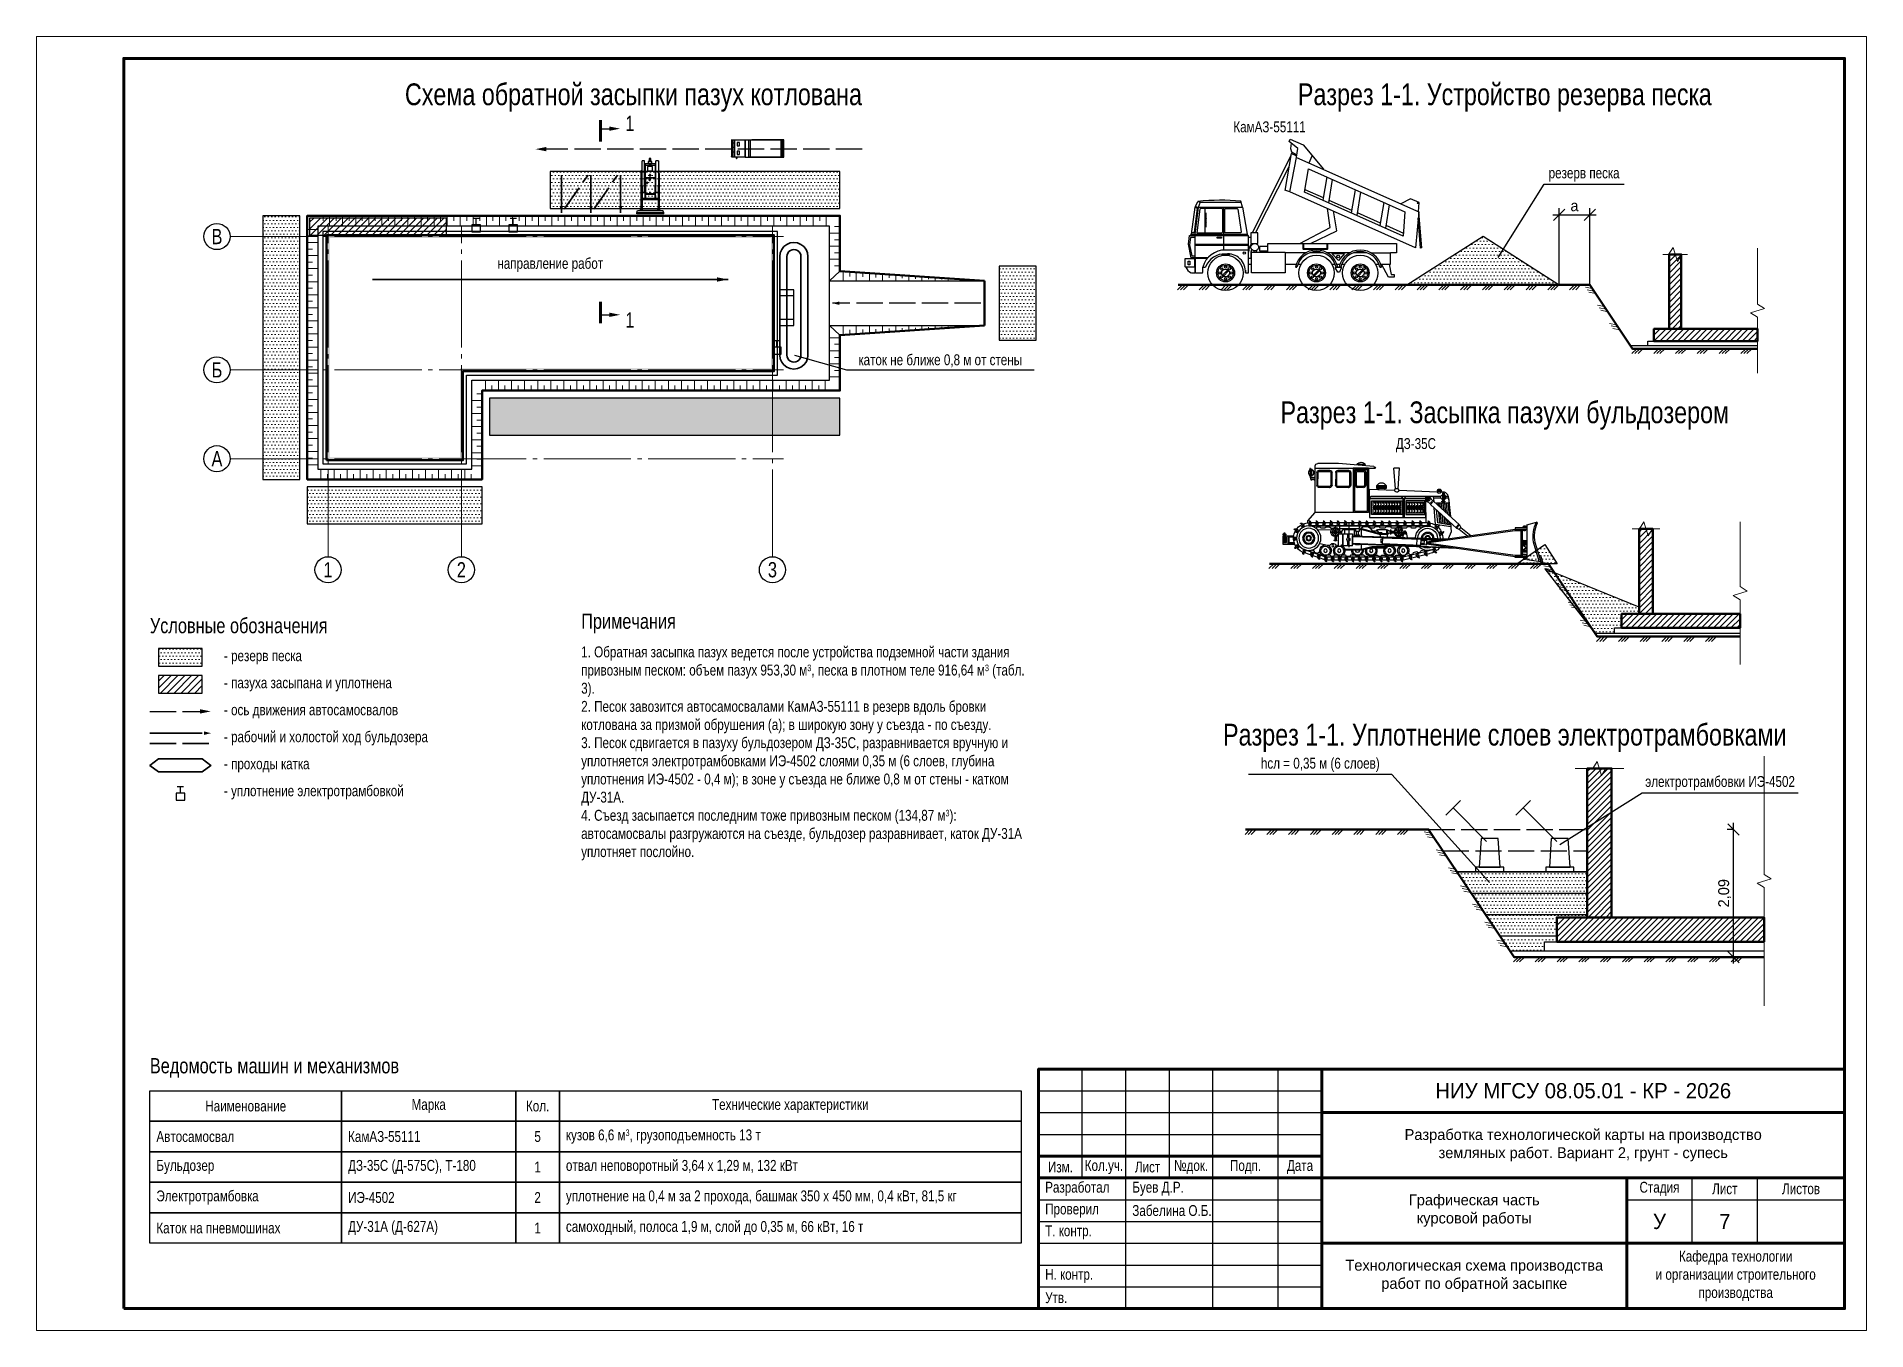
# Paper-space layout 'Лист 7' of a CAD drawing. Header units: metres, sheet in millimetres. Extents: x 0 to 420, y 0 to 297.
import ezdxf

# ---------------------------------------------------------------- set-up
doc = ezdxf.new("R2010")
doc.units = ezdxf.units.M
doc.linetypes.add('ГОСТ_штриховая', pattern=[7.5, 6, -1.5])
doc.linetypes.add('ГОСТ_штрихпунктирная', pattern=[24, 20, -1.5, 1, -1.5])
for name, color, linetype, lineweight in [('Бергштрихи', 7, 'Continuous', 18), ('Котлован', 7, 'Continuous', 50), ('Котлован_низ', 7, 'Continuous', 25), ('Машины', 7, 'Continuous', 25), ('Надписи', 7, 'Continuous', 25), ('Оси_движения', 7, 'Continuous', 18), ('Перемещения', 7, 'Continuous', 35), ('Профиль', 7, 'Continuous', 50), ('Размеры', 3, 'Continuous', 18), ('Рамка', 7, 'Continuous', 70), ('Транспорт', 1, 'Continuous', 25), ('Штамп', 7, 'Continuous', 25), ('Штриховка', 8, 'Continuous', 18)]:
    doc.layers.add(name, color=color, linetype=linetype, lineweight=lineweight)
doc.layers.add('Видовой_экран', color=8, linetype='Continuous', lineweight=13, plot=False)
doc.styles.add('ГОСТ тип Б', font='ofont.ru_GOST type B.ttf')
doc.dimstyles.new('Схема', dxfattribs={"dimtxt": 2.5, "dimasz": 2.5, "dimexe": 1.5, "dimexo": 0, "dimgap": 0.8, "dimtad": 1, "dimtxsty": 'ГОСТ тип Б', "dimtsz": 1.3, "dimcen": 2.5, "dimdle": 1.5, "dimclrd": 3, "dimclre": 3, "dimclrt": 3, "dimazin": 3, "dimtfac": 1, "dimtix": 1, "dimtmove": 0, "dimatfit": 3, "dimtfill": 1, "dimarcsym": 0})

psp = doc.layouts.new('Лист 7')

# ---------------------------------------------------------------- texts
at = {"layer": 'Надписи', "style": 'ГОСТ тип Б'}
for s, insert, char_height, attachment_point in [('\\W0.8;Схема обратной засыпки пазух котлована', (137, 283), 5, 5), ('\\W0.8;Разрез 1-1. Устройство резерва песка', (337, 283), 5, 5), ('\\W0.8;1', (136.16, 277.063), 3.5, 5), ('\\W0.8;КамАЗ-55111', (283, 275), 2.5, 8), ('\\W0.8;резерв песка', (355.2, 263.7), 2.5, 8), ('\\W0.8;В', (41.4, 251.1), 3.5, 5), ('\\W0.8;направление работ', (117.9, 242.94), 2.5, 8), ('\\W0.8;1', (136.16, 231.94), 3.5, 5), ('\\W0.8;каток не ближе 0,8 м от стены', (207.425, 221.1), 2.5, 8), ('\\W0.8;Б', (41.4, 220.5), 3.5, 5), ('\\W0.8;Разрез 1-1. Засыпка пазухи бульдозером', (337, 210), 5, 5), ('\\W0.8;А', (41.4, 200.1), 3.5, 5), ('\\W0.8;ДЗ-35С', (316.6, 201.6), 2.5, 8), ('\\W0.8;2', (97.5, 174.6), 3.5, 5), ('\\W0.8;3', (168.9, 174.6), 3.5, 5), ('\\W0.8;1', (66.9, 174.6), 3.5, 5), ('\\W0.8;Примечания', (125, 160), 3.5, 7), ('\\W0.8;Условные обозначения', (26, 160), 3.5, 7), ('\\W0.8;- резерв песка', (43, 154.5), 2.5, 4), ('\\W0.8;- пазуха засыпана и уплотнена', (43, 148.3), 2.5, 4), ('\\W0.8;- ось движения автосамосвалов', (43, 142.1), 2.5, 4), ('\\W0.8;Разрез 1-1. Уплотнение слоев электротрамбовками', (337, 136), 5, 5), ('\\W0.8;- рабочий и холостой ход бульдозера', (43, 135.9), 2.5, 4), ('\\W0.8;- проходы катка', (43, 129.7), 2.5, 4), ('\\W0.8;hсл = 0,35 м (6 слоев)', (294.65, 128.2), 2.5, 8), ('\\W0.8;электротрамбовки ИЭ-4502', (386.421, 124), 2.5, 8), ('\\W0.8;- уплотнение электротрамбовкой', (43, 123.5), 2.5, 4), ('\\W0.8;Ведомость машин и механизмов', (26, 58), 3.5, 7), ('\\W0.8;Наименование', (48, 51.5), 2.5, 5), ('\\W0.8;Марка', (90, 51.5), 2.5, 5), ('\\W0.8;Кол.', (115, 51.5), 2.5, 5), ('\\W0.8;Технические характеристики', (173, 51.5), 2.5, 5), ('\\W0.8;Автосамосвал', (27.5, 44.5), 2.5, 4), ('\\W0.8;КамАЗ-55111', (71.5, 44.5), 2.5, 4), ('\\W0.8;5', (115, 44.5), 2.5, 5), ('\\W0.8;кузов 6,6 м{\\H0.6x;\\A2;3}, грузоподъемность 13 т', (121.5, 44.5), 2.5, 4), ('\\W0.8;Бульдозер', (27.5, 37.5), 2.5, 4), ('\\W0.8;ДЗ-35С (Д-575С), Т-180', (71.5, 37.5), 2.5, 4), ('\\W0.8;1', (115, 37.5), 2.5, 5), ('\\W0.8;отвал неповоротный 3,64 х 1,29 м, 132 кВт', (121.5, 37.5), 2.5, 4), ('\\W0.8;Электротрамбовка', (27.5, 30.5), 2.5, 4), ('\\W0.8;ИЭ-4502', (71.5, 30.5), 2.5, 4), ('\\W0.8;2', (115, 30.5), 2.5, 5), ('\\W0.8;уплотнение на 0,4 м за 2 прохода, башмак 350 х 450 мм, 0,4 кВт, 81,5 кг', (121.5, 30.5), 2.5, 4), ('\\W0.8;ДУ-31А (Д-627А)', (71.5, 23.5), 2.5, 4), ('\\W0.8;самоходный, полоса 1,9 м, слой до 0,35 м, 66 кВт, 16 т', (121.5, 23.5), 2.5, 4), ('\\W0.8;Каток на пневмошинах', (27.5, 23.5), 2.5, 4), ('\\W0.8;1', (115, 23.5), 2.5, 5)]:
    psp.add_mtext(s, dxfattribs=dict(at, insert=insert, char_height=char_height, attachment_point=attachment_point))
at = {"layer": 'Надписи', "insert": (125, 157), "char_height": 2.5, "width": 100, "attachment_point": 1, "style": 'ГОСТ тип Б'}
psp.add_mtext('\\W0.8;1. Обратная засыпка пазух ведется после устройства подземной части здания привозным песком: объем пазух 953,30 м{\\H0.6x;\\A2;3}, песка в плотном теле 916,64 м{\\H0.6x;\\A2;3} (табл. 3).\\P2. Песок завозится автосамосвалами КамАЗ-55111 в резерв вдоль бровки котлована за призмой обрушения (a); в широкую зону у съезда - по съезду.\\P3. Песок сдвигается в пазуху бульдозером ДЗ-35С, разравнивается вручную и уплотняется электротрамбовками ИЭ-4502 слоями 0,35 м (6 слоев, глубина уплотнения ИЭ-4502 - 0,4 м); в зоне у съезда не ближе 0,8 м от стены - катком ДУ-31А.\\P4. Съезд засыпается последним тоже привозным песком (134,87 м{\\H0.6x;\\A2;3}): автосамосвалы разгружаются на съезде, бульдозер разравнивает, каток ДУ-31А уплотняет послойно.', dxfattribs=at)
at = {"layer": 'Штамп', "style": 'ГОСТ тип Б'}
for s, insert, char_height, attachment_point in [('НИУ МГСУ 08.05.01 - КР - 2026', (355, 55), 3.5, 5), ('\\W0.8;Изм.', (235, 37.5), 2.5, 5), ('\\W0.8;Кол.уч.', (245, 37.5), 2.5, 5), ('\\W0.8;Лист', (255, 37.5), 2.5, 5), ('\\W0.8;№док.', (265, 37.5), 2.5, 5), ('\\W0.8;Подп.', (277.5, 37.5), 2.5, 5), ('\\W0.8;Дата', (290, 37.5), 2.5, 5), ('\\W0.8;Разработал', (231.5, 32.5), 2.5, 4), ('\\W0.8;Буев Д.Р.', (251.5, 32.5), 2.5, 4), ('\\W0.8;Стадия', (372.5, 32.5), 2.5, 5), ('\\W0.8;Лист', (387.5, 32.5), 2.5, 5), ('\\W0.8;Листов', (405, 32.5), 2.5, 5), ('\\W0.8;Проверил', (231.5, 27.5), 2.5, 4), ('\\W0.8;Забелина О.Б.', (251.5, 27.5), 2.5, 4), ('У', (372.5, 25), 3.5, 5), ('7', (387.5, 25), 3.5, 5), ('\\W0.8;Т. контр.', (231.5, 22.5), 2.5, 4), ('\\W0.8;', (251.5, 22.5), 2.5, 4), ('\\W0.8;', (231.5, 17.5), 2.5, 4), ('\\W0.8;', (251.5, 17.5), 2.5, 4), ('\\W0.8;Н. контр.', (231.5, 12.5), 2.5, 4), ('\\W0.8;Утв.', (231.5, 7.5), 2.5, 4), ('\\W0.8;', (251.5, 12.5), 2.5, 4), ('\\W0.8;', (251.5, 7.5), 2.5, 4)]:
    psp.add_mtext(s, dxfattribs=dict(at, insert=insert, char_height=char_height, attachment_point=attachment_point))
at = {"layer": 'Штамп', "char_height": 2.5, "attachment_point": 5, "style": 'ГОСТ тип Б'}
for s, insert, width in [('Разработка технологической карты на производство\\Pземляных работ. Вариант 2, грунт - супесь', (355, 42.5), 115), ('Графическая часть\\Pкурсовой работы', (330, 27.5), 66), ('\\W0.8;Кафедра технологии\\Pи организации строительного\\Pпроизводства', (390, 12.5), 48), ('Технологическая схема производства\\Pработ по обратной засыпке', (330, 12.5), 68)]:
    psp.add_mtext(s, dxfattribs=dict(at, insert=insert, width=width))

# ---------------------------------------------------------------- blocks, each defined once
blk = doc.blocks.new('Бульдозер план')
at = {"color": 0, "linetype": 'ByBlock', "lineweight": -2}
for points in [[(-7.05, 0.09), (-7.48, 0.09), (-7.48, -0.15), (-7.05, -0.15), (-7.05, 0.09)], [(-7.45, -0.03), (-7.44, -0.05), (-7.43, -0.06), (-7.42, -0.07), (-7.39, -0.08), (-7.37, -0.07), (-7.35, -0.06), (-7.34, -0.05), (-7.34, -0.03), (-7.34, -0.01), (-7.35, 0), (-7.37, 0.01), (-7.39, 0.02), (-7.42, 0.01), (-7.43, 0), (-7.44, -0.01), (-7.45, -0.03)], [(-7.4, 0.04), (-7.41, 0.02)], [(-7.4, 0.04), (-7.37, 0.04)], [(-7.37, 0.01), (-7.37, 0.04)], [(-7.16, 1.1), (-7.16, 0.77)], [(-7.16, 1.1), (-2.83, 1.1)], [(-2.88, 0.77), (-7.16, 0.77)], [(-7.05, 0.23), (-7.05, -0.28)], [(-6.76, 0.23), (-7.05, 0.23)], [(-6.76, 0.68), (-4.81, 0.68)], [(-6.76, 0.68), (-6.76, -0.69)], [(-6.7, -0.09), (-6.72, -0.05), (-6.72, 0), (-6.72, 0.05), (-6.7, 0.1)], [(-6.7, -0.08), (-6.71, -0.04), (-6.72, 0), (-6.71, 0.04), (-6.7, 0.08)], [(-6.7, 0.1), (-6.7, -0.09)], [(-6.67, 0.1), (-6.7, 0.1)], [(-6.68, 0.1), (-6.68, -0.09)], [(-6.67, 0.1), (-6.64, 0.09), (-6.62, 0.08), (-6.6, 0.06), (-6.59, 0.04)], [(-6.59, -0.04), (-6.59, 0.04)], [(-6.59, 0.04), (-6.54, 0.04)], [(-6.54, 0.68), (-6.54, -0.69)], [(-6.4, 0.68), (-6.4, 0.77)], [(-6.4, -0.36), (-5.8, -0.36), (-5.8, 0.3), (-6.4, 0.3), (-6.4, -0.36)], [(-5.86, 1.22), (-5.86, 1.1)], [(-5.46, 1.22), (-5.86, 1.22)], [(-5.46, 1.17), (-5.46, 1.22)], [(-5.46, 1.21), (-0.81, 1.22)], [(-5.46, 1.17), (-5.46, 1.1)], [(-5.33, -0.04), (-5.32, -0.07), (-5.3, -0.1), (-5.26, -0.12), (-5.22, -0.13), (-5.17, -0.12), (-5.14, -0.1), (-5.11, -0.07), (-5.1, -0.04), (-5.11, 0), (-5.14, 0.03), (-5.17, 0.05), (-5.22, 0.06), (-5.26, 0.05), (-5.3, 0.03), (-5.32, 0), (-5.33, -0.04)], [(-5.28, -0.04), (-5.28, -0.06), (-5.26, -0.07), (-5.24, -0.09), (-5.22, -0.09), (-5.19, -0.09), (-5.17, -0.07), (-5.15, -0.06), (-5.15, -0.04), (-5.15, -0.01), (-5.17, 0), (-5.19, 0.02), (-5.22, 0.02), (-5.24, 0.02), (-5.26, 0), (-5.28, -0.01), (-5.28, -0.04)], [(-4.87, 0.68), (-4.87, -0.69)], [(-4.81, 0.68), (-4.81, -0.69)], [(-4.81, 0.66), (-2.62, 0.6)], [(-4.77, -0.08), (-4.76, -0.12), (-4.73, -0.16), (-4.69, -0.18), (-4.64, -0.19), (-4.58, -0.18), (-4.54, -0.16), (-4.51, -0.12), (-4.5, -0.08), (-4.51, -0.03), (-4.54, 0), (-4.58, 0.03), (-4.64, 0.04), (-4.69, 0.03), (-4.73, 0), (-4.76, -0.03), (-4.77, -0.08)], [(-0.81, 1.1), (-3.77, 1.1)], [(-3.53, 0.62), (-3.53, 0.77)], [(-3.29, 0.61), (-2.48, 0.61)], [(-3.17, 0.72), (-3.17, 0.61)], [(-2.48, 0.72), (-3.17, 0.72)], [(-2.93, -0.04), (-2.93, -0.06), (-2.91, -0.07), (-2.9, -0.08), (-2.87, -0.09), (-2.85, -0.08), (-2.83, -0.07), (-2.82, -0.06), (-2.81, -0.04), (-2.82, -0.02), (-2.83, -0.01), (-2.85, 0), (-2.87, 0.01), (-2.9, 0), (-2.91, -0.01), (-2.93, -0.02), (-2.93, -0.04)], [(-2.88, 1.1), (-2.88, 0.77)], [(-2.88, 0.77), (-2.88, 1.1)], [(-2.72, 0.6), (-2.72, -0.62)], [(-2.62, 0.6), (-2.62, -0.62)], [(-2.5, 0.72), (-2.5, 0.61)], [(-2.48, 0.72), (-2.48, 0.61)], [(-2.48, 0.72), (-2.41, 0.7)], [(-2.48, 0.61), (-2.41, 0.63)], [(-2.41, 0.63), (-2.41, 0.7)], [(-2.41, 0.7), (-2.08, 0.7)], [(-2.41, 0.63), (-2.08, 0.63)], [(-2.08, 1.1), (-2.08, -1.11)], [(-1.89, 1.1), (-1.89, -1.11)], [(-0.81, 1.3), (-0.81, 1.01)], [(-0.46, 1.3), (-0.81, 1.3)], [(-0.46, 1.01), (-0.81, 1.01)], [(-0.71, 1.15), (-0.7, 1.13), (-0.68, 1.11), (-0.66, 1.1), (-0.63, 1.09), (-0.61, 1.1), (-0.58, 1.11), (-0.57, 1.13), (-0.56, 1.15), (-0.57, 1.18), (-0.58, 1.2), (-0.61, 1.21), (-0.63, 1.21), (-0.66, 1.21), (-0.68, 1.2), (-0.7, 1.18), (-0.71, 1.15)], [(-0.68, 1.15), (-0.68, 1.14), (-0.67, 1.13), (-0.65, 1.12), (-0.63, 1.11), (-0.61, 1.12), (-0.6, 1.13), (-0.59, 1.14), (-0.58, 1.15), (-0.59, 1.17), (-0.6, 1.18), (-0.61, 1.19), (-0.63, 1.19), (-0.65, 1.19), (-0.67, 1.18), (-0.68, 1.17), (-0.68, 1.15)], [(-0.63, 1.01), (-0.63, -1.03)], [(-0.16, 1.82), (-0.46, 1.72)], [(-0.46, -1.7), (-0.46, 1.72)], [(-0.16, 1.82), (-0.16, 1.82)], [(0, 1.82), (-0.16, 1.82)], [(-0.16, 1.82), (-0.16, -1.82)], [(-0.09, 1.82), (-0.09, -1.82)], [(0, 1.82), (0, -1.82)], [(-7.41, -0.07), (-7.41, -0.1)], [(-7.41, -0.1), (-7.38, -0.1)], [(-7.38, -0.1), (-7.38, -0.07)], [(-2.88, -0.78), (-7.16, -0.78)], [(-7.16, -0.78), (-7.16, -1.11)], [(-2.83, -1.11), (-7.16, -1.11)], [(-7.05, -0.28), (-6.76, -0.28)], [(-6.76, -0.69), (-4.81, -0.69)], [(-4.81, -1.11), (-6.76, -1.11)], [(-6.7, -0.09), (-6.67, -0.09)], [(-6.59, -0.04), (-6.6, -0.06), (-6.62, -0.08), (-6.64, -0.09), (-6.67, -0.09)], [(-6.59, -0.04), (-6.54, -0.04)], [(-6.4, -0.78), (-6.4, -0.69)], [(-5.68, -1.11), (-6.08, -1.11)], [(-5.87, -1.22), (-5.87, -1.11)], [(-5.46, -1.22), (-5.87, -1.22)], [(-5.24, -1.11), (-5.64, -1.11)], [(-5.46, -1.19), (-5.46, -1.11)], [(-5.46, -1.19), (-5.46, -1.22)], [(-5.46, -1.19), (-5.46, -1.19)], [(-0.81, -1.22), (-5.46, -1.22)], [(-4.81, -0.66), (-2.62, -0.62)], [(-4.69, -0.08), (-4.69, -0.09), (-4.67, -0.11), (-4.66, -0.12), (-4.64, -0.12), (-4.61, -0.12), (-4.6, -0.11), (-4.59, -0.09), (-4.58, -0.08), (-4.59, -0.06), (-4.6, -0.05), (-4.61, -0.04), (-4.64, -0.03), (-4.66, -0.04), (-4.67, -0.05), (-4.69, -0.06), (-4.69, -0.08)], [(-4.26, -0.41), (-4.26, -0.43), (-4.24, -0.46), (-4.21, -0.47), (-4.18, -0.48), (-4.15, -0.47), (-4.12, -0.46), (-4.1, -0.43), (-4.1, -0.41), (-4.1, -0.38), (-4.12, -0.36), (-4.15, -0.35), (-4.18, -0.34), (-4.21, -0.35), (-4.24, -0.36), (-4.26, -0.38), (-4.26, -0.41)], [(-4.25, -0.41), (-4.24, -0.43), (-4.23, -0.45), (-4.21, -0.46), (-4.18, -0.46), (-4.15, -0.46), (-4.13, -0.45), (-4.12, -0.43), (-4.11, -0.41), (-4.12, -0.39), (-4.13, -0.37), (-4.15, -0.36), (-4.18, -0.35), (-4.21, -0.36), (-4.23, -0.37), (-4.24, -0.39), (-4.25, -0.41)], [(-3.77, -1.11), (-0.81, -1.11)], [(-3.53, -0.78), (-3.53, -0.63)], [(-3.17, -0.74), (-3.17, -0.63)], [(-2.48, -0.63), (-3.17, -0.63)], [(-3.17, -0.74), (-2.48, -0.74)], [(-2.88, -1.11), (-2.88, -0.78)], [(-2.88, -0.78), (-2.88, -1.11)], [(-2.5, -0.63), (-2.5, -0.74)], [(-2.48, -0.63), (-2.48, -0.74)], [(-2.48, -0.63), (-2.41, -0.65)], [(-2.48, -0.74), (-2.41, -0.72)], [(-2.41, -0.72), (-2.41, -0.65)], [(-2.41, -0.65), (-2.08, -0.65)], [(-2.41, -0.72), (-2.08, -0.72)], [(-0.81, -1.03), (-0.81, -1.32)], [(-0.46, -1.03), (-0.81, -1.03)], [(-0.46, -1.32), (-0.81, -1.32)], [(-0.71, -1.17), (-0.7, -1.19), (-0.68, -1.21), (-0.66, -1.23), (-0.63, -1.23), (-0.61, -1.23), (-0.58, -1.21), (-0.57, -1.19), (-0.56, -1.17), (-0.57, -1.15), (-0.58, -1.13), (-0.61, -1.12), (-0.63, -1.11), (-0.66, -1.12), (-0.68, -1.13), (-0.7, -1.15), (-0.71, -1.17)], [(-0.68, -1.17), (-0.68, -1.19), (-0.67, -1.2), (-0.65, -1.21), (-0.63, -1.21), (-0.61, -1.21), (-0.6, -1.2), (-0.59, -1.19), (-0.58, -1.17), (-0.59, -1.16), (-0.6, -1.14), (-0.61, -1.13), (-0.63, -1.13), (-0.65, -1.13), (-0.67, -1.14), (-0.68, -1.16), (-0.68, -1.17)], [(-0.16, -1.82), (-0.46, -1.7)], [(0, -1.82), (-0.16, -1.82)]]:
    blk.add_lwpolyline(points, dxfattribs=at)
blk = doc.blocks.new('Самосвал план')
at = {"color": 0, "linetype": 'ByBlock', "lineweight": -2}
for p, q in [((-7.05, 1.08), (-7.05, -0.07)), ((-6.06, 1.08), (-7.05, 1.08)), ((-6.96, 0.99), (-6.96, -0.07)), ((-6.8, 0.99), (-6.96, 0.99)), ((-6.8, -1.17), (-6.8, 0.99)), ((-6.71, -1.26), (-6.71, 1.08)), ((-2.32, 1.02), (-6.65, 1.02)), ((-6.65, -1.21), (-6.65, 1.02)), ((-6.57, 1.02), (-6.57, 1.08)), ((-6.27, 1.02), (-6.27, 1.08)), ((-3.68, 1.08), (-6.06, 1.08)), ((-6.04, 1.02), (-6.04, 1.08)), ((-2.75, 1.08), (-3.68, 1.08)), ((-3.26, 1.02), (-3.26, 1.08)), ((-1.87, 1.08), (-2.75, 1.08)), ((-2.54, -1.21), (-2.54, 1.02)), ((-2.32, -1.21), (-2.32, 1.02)), ((-1.87, -1.26), (-1.87, 1.08)), ((-1.82, 0.81), (-1.87, 0.81)), ((-1.82, 1.08), (-0.08, 1.08)), ((-1.82, -1.26), (-1.82, 1.08)), ((-0.66, 1.22), (-0.67, 1.22)), ((-0.67, 1.18), (-0.66, 1.18)), ((-0.63, 1.26), (-0.66, 1.26)), ((-0.66, 1.26), (-0.66, 1.08)), ((-0.63, 1.08), (-0.63, 1.26)), ((-0.41, -1.26), (-0.41, 1.08)), ((-0.17, 0.54), (-0.33, 0.35)), ((-0.33, 0.35), (-0.32, 0.34)), ((-0.22, 0.45), (-0.32, 0.34)), ((-0.22, 0.45), (-0.23, 0.46)), ((-0.17, -1.26), (-0.17, 1.08)), ((-0.08, -1.29), (-0.08, 1.1)), ((0, -1.2), (0, 0.99)), ((-7.05, -0.07), (-7.05, -1.26)), ((-7.05, -1.26), (-6.09, -1.26)), ((-6.96, -0.07), (-6.96, -1.17)), ((-6.96, -1.17), (-6.8, -1.17)), ((-6.65, -1.21), (-2.32, -1.21)), ((-6.57, -1.26), (-6.57, -1.21)), ((-6.57, -1.21), (-6.57, -1.21)), ((-6.27, -1.26), (-6.27, -1.21)), ((-6.09, -1.26), (-3.68, -1.26)), ((-6.09, -1.26), (-6.09, -1.26)), ((-6.04, -1.26), (-6.04, -1.21)), ((-3.68, -1.26), (-2.75, -1.26)), ((-3.26, -1.26), (-3.26, -1.21)), ((-1.87, -1.26), (-2.75, -1.26)), ((-1.82, -1.02), (-1.87, -1.02)), ((-0.08, -1.26), (-1.82, -1.26)), ((-0.17, -0.09), (-0.33, -0.28)), ((-0.33, -0.28), (-0.32, -0.29)), ((-0.17, -0.71), (-0.33, -0.89)), ((-0.33, -0.89), (-0.32, -0.9)), ((-0.22, -0.18), (-0.32, -0.29)), ((-0.22, -0.79), (-0.32, -0.9)), ((-0.22, -0.18), (-0.23, -0.16)), ((-0.22, -0.79), (-0.23, -0.78)), ((-0.17, -0.09), (-0.17, -0.71))]:
    blk.add_line(p, q, dxfattribs=at)
at = {"color": 0, "linetype": 'ByBlock', "lineweight": -2, "extrusion": (0, 0, -1)}
for points in [[(0.77, 0.71), (1.07, 0.71), (1.07, 0.26), (0.77, 0.26)], [(0.67, 1.12), (0.7, 1.12), (0.7, 1.28), (0.67, 1.28)], [(0.77, -0.46), (1.07, -0.46), (1.07, -0.91), (0.77, -0.91)]]:
    blk.add_lwpolyline(points, close=True, dxfattribs=at)
for centre, radius, start, end in [((0.13, 0.98), 0.133, 113.3155, 173.4253), ((0.1, -1.19), 0.0957, -176.7771, -99.5623)]:
    blk.add_arc(centre, radius, start, end, dxfattribs=at)
blk = doc.blocks.new('Самосвал разгрузка')
at = {"color": 0, "linetype": 'ByBlock', "lineweight": -2}
for p, q in [((-1.159, 1.144), (-1.159, 2.541)), ((-5.732, 0.462), (-5.561, 0.291)), ((-5.706, 0.49), (-5.535, 0.319)), ((-4.298, 0.462), (-4.127, 0.291)), ((-4.272, 0.49), (-4.101, 0.319)), ((-1.317, 0.462), (-1.145, 0.291)), ((-1.291, 0.49), (-1.119, 0.319))]:
    blk.add_line(p, q, dxfattribs=at)
at = {"color": 0, "linetype": 'ByBlock', "lineweight": -2, "extrusion": (0, 0, -1)}
for points in [[(3.539, 4.184), (3.583, 4.469), (3.304, 4.703), (3.339, 4.783), (3.766, 4.593), (4.426, 3.791)], [(3.958, 3.999), (4.062, 4.234)], [(3.37, 4.643), (3.344, 4.469), (3.375, 4.367), (3.552, 4.263)], [(3.538, 4.231), (3.367, 4.306), (3.16, 3.092)], [(3.412, 4.346), (3.394, 4.294)], [(3.353, 4.243), (2.105, 1.714)], [(7.443, 1.219), (3.329, 3.053), (3.541, 4.182), (7.552, 2.401), (7.443, 1.219)], [(3.933, 3.801), (7.091, 2.398), (7.045, 1.603), (3.806, 3.042), (3.933, 3.801)], [(3.28, 3.852), (2.203, 1.714)], [(5.647, 3.039), (5.52, 2.28)], [(5.465, 3.12), (5.338, 2.361)], [(4.719, 3.46), (4.59, 2.693)], [(4.536, 3.541), (4.408, 2.774)], [(3.822, 3.132), (4.423, 2.864)], [(3.33, 3.056), (3.16, 3.104)], [(7.548, 2.398), (7.561, 2.703), (7.287, 2.825), (6.966, 2.657)], [(6.585, 2.623), (6.458, 1.864)], [(6.403, 2.704), (6.276, 1.945)], [(4.606, 2.784), (5.353, 2.452)], [(3.998, 1.359), (4.87, 1.775), (4.762, 2.425)], [(3.658, 1.359), (4.653, 1.88), (4.556, 2.51)], [(0.217, 0.885), (0.217, 1.665), (0.329, 2.544), (1.778, 2.544), (1.921, 1.665)], [(1.778, 2.544), (1.722, 2.745)], [(0.229, 2.57), (0.313, 2.737), (0.388, 2.709), (1.732, 2.709)], [(0.544, 1.665), (0.544, 2.53)], [(0.388, 2.709), (0.325, 2.542)], [(0.223, 2.544), (0.229, 2.57), (0.325, 2.542)], [(7.549, 2.398), (7.646, 1.213), (7.61, 1.201), (7.536, 2.191)], [(6.473, 1.954), (7.048, 1.699)], [(5.535, 2.371), (6.291, 2.035)], [(0.587, 1.889), (0.587, 2.367)], [(0.587, 2.176), (0.545, 2.103), (0.584, 2.038)], [(4.573, 1.358), (6.827, 1.361), (6.827, 1.047), (6.625, 1.047)], [(6.827, 1.36), (6.827, 1.36)], [(3.752, 1.357), (5.712, 1.358)], [(2.605, 1.077), (2.605, 1.356), (3.752, 1.357)], [(2.603, 1.264), (2.329, 1.264), (2.329, 1.113), (2.603, 1.113)], [(2.068, 1.36), (1.993, 1.229)], [(2.053, 1.229), (1.988, 1.229), (1.968, 1.073)], [(2.045, 1.555), (1.966, 1.555)], [(0.068, 1.616), (0.106, 1.665), (1.914, 1.665), (1.964, 1.616)], [(0.632, 0.885), (0.093, 0.885), (0, 1.331), (0.038, 1.616), (1.964, 1.616), (1.964, 1.145)], [(0.217, 1.336), (1.961, 1.336)], [(0.217, 1.3), (1.961, 1.3)], [(0.946, 1.57), (1.086, 1.57), (1.086, 1.53), (0.946, 1.53), (0.946, 1.57)], [(0.216, 1.554), (0.07, 1.554), (0.032, 1.317), (0.108, 0.958), (0.216, 0.958)], [(0.001, 1.336), (0.035, 1.336)], [(6.585, 0.676), (6.651, 0.345), (6.751, 0.345), (6.751, 0.258), (6.559, 0.258), (6.332, 0.681)], [(6.303, 0.678), (6.625, 0.678), (6.625, 1.046), (5.982, 1.046)], [(6.141, 0.677), (6.246, 0.677)], [(5.855, 1.053), (5.413, 1.053)], [(5.287, 1.053), (4.55, 1.053)], [(5.022, 0.677), (5.127, 0.677)], [(5.022, 0.677), (5.127, 0.677)], [(4.7, 1.029), (5.114, 1.029), (4.917, 0.798), (4.7, 1.029)], [(4.87, 0.677), (4.968, 0.677)], [(4.707, 0.677), (4.812, 0.677)], [(4.421, 1.053), (3.979, 1.053)], [(4.199, 1.053), (3.979, 1.053)], [(3.853, 1.053), (3.169, 1.053)], [(3.589, 0.677), (3.693, 0.677)], [(3.589, 0.677), (3.693, 0.677)], [(3.169, 0.677), (3.534, 0.677)], [(2.154, 1.073), (2.159, 1.123), (2.214, 1.118), (2.239, 1.073)], [(2.159, 1.053), (2.156, 1.053)], [(2.058, 0.867), (2.058, 1.083), (2.078, 1.164)], [(2.073, 0.865), (1.968, 0.865)], [(1.968, 0.677), (2.073, 0.677)], [(1.87, 0.395), (1.967, 0.395), (1.967, 1.144), (1.217, 1.144), (1.159, 1.144)], [(1.09, 1.013), (1.369, 1.013)], [(6.275, 0.585), (6.33, 0.585)], [(4.82, 0.582), (5.014, 0.582), (5.014, 0.553), (4.95, 0.416), (4.901, 0.416), (4.82, 0.553), (4.82, 0.582)], [(3.507, 0.585), (3.559, 0.585)], [(1.87, 0.484), (1.87, 0.394)], [(0.467, 0.58), (0.564, 0.58)], [(0.205, 0.584), (0.205, 0.394)], [(0.101, 0.394), (0.205, 0.394)]]:
    blk.add_lwpolyline(points, dxfattribs=at)
for points in [[(1.193, 1.71), (1.193, 2.477, -0.414214), (1.221, 2.505), (1.595, 2.505, -0.3726), (1.622, 2.481), (1.73, 1.742, -0.457089), (1.702, 1.71), (1.193, 1.71)], [(0.281, 1.711), (1.097, 1.711, 0.414214), (1.125, 1.739), (1.125, 2.477, 0.414214), (1.097, 2.505), (0.405, 2.505, 0.378147), (0.377, 2.481), (0.281, 1.711)], [(0.099, 1.665), (0.223, 2.544), (0.291, 2.513), (0.189, 1.733, -0.376585), (0.162, 1.708), (0.106, 1.708)], [(3.752, 1.357), (3.752, 1.196, 0.414214), (3.78, 1.168), (4.544, 1.168, 0.414214), (4.573, 1.196), (4.573, 1.358)], [(3.774, 1.357), (3.774, 1.196, 0.414214), (3.78, 1.19), (4.544, 1.19, 0.414214), (4.551, 1.196), (4.551, 1.358)], [(0.609, 0.863), (0.226, 0.863), (0.226, 0.412, 0.414214), (0.244, 0.393), (0.45, 0.393, 0.414214), (0.468, 0.412), (0.468, 0.584)], [(0.203, 0.868), (0.203, 0.602, -0.414214), (0.184, 0.583), (-0.09, 0.583, -0.414214), (-0.109, 0.602), (-0.109, 0.849, -0.414214), (-0.09, 0.868), (0.203, 0.868)]]:
    blk.add_lwpolyline(points, format="xyb", dxfattribs=at)
blk.add_lwpolyline([(2.071, 1.36), (2.252, 1.36, 0.414214), (2.28, 1.388), (2.28, 1.683, 0.414214), (2.252, 1.712), (2.071, 1.712, 0.414214), (2.043, 1.683), (2.043, 1.388, 0.414214)], format="xyb", close=True, dxfattribs=at)
for points in [[(2.073, 1.073), (3.169, 1.073), (3.169, 0.391), (2.073, 0.391)], [(0.045, 0.659), (-0.01, 0.659), (-0.01, 0.774), (0.045, 0.774)]]:
    blk.add_lwpolyline(points, close=True, dxfattribs=at)
for centre, radius in [((7.521, 2.682), 0.017), ((2.174, 1.239), 0.122), ((5.634, 0.393), 0.581), ((5.633, 0.393), 0.294), ((5.633, 0.393), 0.252), ((5.633, 0.582), 0.0358), ((4.912, 0.934), 0.0434), ((4.2, 0.393), 0.581), ((4.199, 0.393), 0.294), ((4.199, 0.393), 0.252), ((4.199, 0.582), 0.0358), ((1.833, 1.046), 0.035), ((1.218, 0.393), 0.581), ((1.218, 0.393), 0.294), ((1.218, 0.393), 0.252), ((1.218, 0.582), 0.0358), ((5.82, 0.392), 0.0358), ((5.757, 0.53), 0.0358), ((5.757, 0.258), 0.0358), ((5.633, 0.393), 0.127), ((5.633, 0.208), 0.0358), ((5.512, 0.52), 0.0358), ((5.504, 0.263), 0.0358), ((5.445, 0.392), 0.0358), ((4.386, 0.392), 0.0358), ((4.324, 0.53), 0.0358), ((4.324, 0.258), 0.0358), ((4.199, 0.393), 0.127), ((4.199, 0.208), 0.0358), ((4.078, 0.52), 0.0358), ((4.07, 0.263), 0.0358), ((4.011, 0.392), 0.0358), ((1.404, 0.392), 0.0358), ((1.342, 0.53), 0.0358), ((1.342, 0.258), 0.0358), ((1.218, 0.393), 0.127), ((1.218, 0.208), 0.0358), ((1.096, 0.52), 0.0358), ((1.089, 0.263), 0.0358), ((1.029, 0.392), 0.0358)]:
    blk.add_circle(centre, radius, dxfattribs=at)
for centre, radius, start, end in [((1.058, -4.33), 7.106, 84.63081, 96.01596), ((5.636, 0.433), 0.711, 12.30882, 167.69118), ((5.634, 0.433), 0.658, 13.35281, 166.64719), ((4.202, 0.433), 0.711, 12.30882, 167.69118), ((4.2, 0.433), 0.658, 13.35281, 166.64719), ((1.293, 0.439), 0.579, -4.42909, 97.551), ((1.206, 0.379), 0.765, 89.13235, 164.78196), ((1.172, 0.372), 0.642, 85.92431, 161.13033), ((0.21, 0.674), 0.305, -162.95579, -113.72105)]:
    blk.add_arc(centre, radius, start, end, dxfattribs=at)
blk = doc.blocks.new('_OBLIQUE')
at = {"color": 0, "linetype": 'ByBlock'}
blk.add_line((-0.5, -0.5), (0.5, 0.5), dxfattribs=at)
blk = doc.blocks.new('*D68')
at = {"color": 3, "transparency": 16777216}
for p, q in [((349.5, 240), (349.5, 257.6)), ((356.5, 240), (356.5, 257.6)), ((348, 256.1), (358, 256.1))]:
    blk.add_line(p, q, dxfattribs=at)
at = {"layer": 'Defpoints', "transparency": 16777216}
for p in [(349.5, 240), (356.5, 240)]:
    blk.add_point(p, dxfattribs=at)
at = {"layer": 'Размеры', "color": 3, "transparency": 16777216, "xscale": 2.6, "yscale": 2.6}
for p in [(349.5, 256.1), (356.5, 256.1)]:
    blk.add_blockref('_OBLIQUE', p, dxfattribs=at)
at = {"layer": 'Размеры', "color": 3, "transparency": 16777216, "insert": (353, 258.15), "char_height": 2.5, "attachment_point": 5, "style": 'ГОСТ тип Б', "bg_fill": 3, "box_fill_scale": 1.1, "bg_fill_color": 1, "bg_fill_transparency": 0}
blk.add_mtext('a', dxfattribs=at)
at = {"layer": 'Defpoints', "transparency": 16777216}
blk.add_point((349.5, 256.1), dxfattribs=at)
blk = doc.blocks.new('Бульдозер сбоку')
at = {"color": 0, "linetype": 'ByBlock', "lineweight": -2}
for p, q in [((-6.675, 2.642), (-6.733, 2.642)), ((-6.733, 2.642), (-6.733, 2.582)), ((-6.711, 2.653), (-6.727, 2.653)), ((-6.727, 2.653), (-6.727, 2.642)), ((-6.694, 2.688), (-6.711, 2.688)), ((-6.711, 2.688), (-6.711, 2.642)), ((-6.675, 2.728), (-6.694, 2.728)), ((-6.694, 2.728), (-6.694, 2.642)), ((-6.675, 2.709), (-6.675, 2.728)), ((-6.675, 2.468), (-6.675, 2.709)), ((-6.675, 2.709), (-6.675, 2.709)), ((-6.675, 2.709), (-6.647, 2.709)), ((-6.647, 2.709), (-6.647, 2.516)), ((-6.646, 2.506), (-6.646, 2.718)), ((-6.543, 2.74), (-6.543, 2.808)), ((-6.543, 2.74), (-4.808, 2.74)), ((-5.871, 2.876), (-6.467, 2.876)), ((-6.427, 2.684), (-6.128, 2.684)), ((-6.424, 2.649), (-6.126, 2.649)), ((-5.885, 2.684), (-5.587, 2.684)), ((-5.883, 2.649), (-5.584, 2.649)), ((-4.858, 2.793), (-5.871, 2.876)), ((-5.45, 2.74), (-5.45, 2.74)), ((-5.45, 2.74), (-5.415, 2.74)), ((-5.45, 2.74), (-5.45, 2.706)), ((-5.013, 2.74), (-5.45, 2.74)), ((-5.45, 2.74), (-5.45, 1.472)), ((-5.415, 2.74), (-5.415, 2.74)), ((-5.415, 2.706), (-5.048, 2.706)), ((-5.415, 2.706), (-5.415, 1.507)), ((-5.101, 2.849), (-5.336, 2.849)), ((-5.324, 2.649), (-5.158, 2.649)), ((-5.323, 2.684), (-5.158, 2.684)), ((-5.309, 2.85), (-5.309, 2.83)), ((-5.125, 2.85), (-5.309, 2.85)), ((-5.125, 2.815), (-5.125, 2.85)), ((-5.013, 2.74), (-5.048, 2.74)), ((-5.048, 2.74), (-5.048, 2.74)), ((-5.048, 2.74), (-5.048, 1.507)), ((-4.808, 2.74), (-4.808, 2.74)), ((-4.125, 2.742), (-4.279, 2.74)), ((-4.236, 2.151), (-4.279, 2.74)), ((-4.159, 2.15), (-4.125, 2.742)), ((-6.733, 2.582), (-6.675, 2.582)), ((-6.727, 2.582), (-6.727, 2.572)), ((-6.727, 2.572), (-6.711, 2.572)), ((-6.711, 2.582), (-6.711, 2.541)), ((-6.711, 2.541), (-6.694, 2.541)), ((-6.694, 2.582), (-6.694, 2.498)), ((-6.694, 2.498), (-6.675, 2.498)), ((-6.647, 2.516), (-6.675, 2.516)), ((-6.675, 2.468), (-6.675, 2.428)), ((-6.543, 2.468), (-6.675, 2.468)), ((-6.675, 2.428), (-6.543, 2.428)), ((-6.663, 2.428), (-6.663, 2.409)), ((-6.663, 2.409), (-6.63, 2.409)), ((-6.63, 2.409), (-6.63, 2.428)), ((-6.63, 2.428), (-6.63, 2.428)), ((-6.576, 2.468), (-6.576, 2.487)), ((-6.576, 2.487), (-6.543, 2.487)), ((-6.576, 2.428), (-6.576, 2.409)), ((-6.576, 2.409), (-6.543, 2.409)), ((-6.494, 2.616), (-6.495, 2.249)), ((-6.461, 2.246), (-6.459, 2.616)), ((-6.127, 2.216), (-6.427, 2.215)), ((-6.129, 2.181), (-6.427, 2.183)), ((-6.092, 2.615), (-6.093, 2.249)), ((-6.058, 2.614), (-6.058, 2.249)), ((-5.952, 2.616), (-5.953, 2.249)), ((-5.92, 2.246), (-5.917, 2.616)), ((-5.587, 2.181), (-5.886, 2.183)), ((-5.586, 2.216), (-5.885, 2.215)), ((-5.551, 2.615), (-5.552, 2.249)), ((-5.516, 2.614), (-5.517, 2.249)), ((-5.394, 2.248), (-5.394, 2.616)), ((-5.359, 2.249), (-5.359, 2.616)), ((-5.157, 2.217), (-5.324, 2.217)), ((-5.157, 2.217), (-5.324, 2.217)), ((-5.159, 2.182), (-5.323, 2.182)), ((-5.159, 2.182), (-5.323, 2.182)), ((-5.122, 2.615), (-5.123, 2.25)), ((-5.087, 2.615), (-5.088, 2.25)), ((-4.985, 2.138), (-4.701, 2.127)), ((-4.985, 1.875), (-4.985, 2.138)), ((-4.985, 2.138), (-4.268, 2.112)), ((-4.505, 2.216), (-4.767, 2.216)), ((-4.505, 2.188), (-4.767, 2.188)), ((-4.726, 2.159), (-4.727, 2.128)), ((-4.701, 2.127), (-4.701, 2.127)), ((-4.6, 2.247), (-4.6, 2.216)), ((-4.546, 2.159), (-4.547, 2.122)), ((-4.268, 2.112), (-4.236, 2.151)), ((-4.159, 2.15), (-4.236, 2.151)), ((-4.198, 2.138), (-4.198, 2.138)), ((-4.128, 2.106), (-4.159, 2.15)), ((-4.128, 2.106), (-3.037, 2.067)), ((-5.013, 2.085), (-5.013, 2.085)), ((-5.013, 1.472), (-5.013, 2.085)), ((-4.985, 1.875), (-4.942, 1.941)), ((-4.985, 1.875), (-3.367, 1.875)), ((-4.942, 1.941), (-2.929, 1.941)), ((-4.849, 1.746), (-4.808, 1.746)), ((-4.808, 1.662), (-4.849, 1.662)), ((-4.808, 1.746), (-4.808, 1.662)), ((-4.77, 1.746), (-4.729, 1.746)), ((-4.729, 1.662), (-4.77, 1.662)), ((-4.729, 1.746), (-4.729, 1.662)), ((-4.694, 1.746), (-4.653, 1.746)), ((-4.653, 1.662), (-4.694, 1.662)), ((-4.653, 1.746), (-4.653, 1.662)), ((-4.614, 1.746), (-4.573, 1.746)), ((-4.573, 1.662), (-4.614, 1.662)), ((-4.573, 1.746), (-4.573, 1.662)), ((-4.534, 1.746), (-4.493, 1.746)), ((-4.493, 1.662), (-4.534, 1.662)), ((-4.493, 1.746), (-4.493, 1.662)), ((-4.456, 1.746), (-4.415, 1.746)), ((-4.415, 1.662), (-4.456, 1.662)), ((-4.415, 1.746), (-4.415, 1.662)), ((-4.381, 1.746), (-4.34, 1.746)), ((-4.34, 1.662), (-4.381, 1.662)), ((-4.34, 1.746), (-4.34, 1.662)), ((-4.308, 1.746), (-4.267, 1.746)), ((-4.267, 1.662), (-4.308, 1.662)), ((-4.267, 1.746), (-4.267, 1.662)), ((-4.229, 1.746), (-4.188, 1.746)), ((-4.188, 1.662), (-4.229, 1.662)), ((-4.188, 1.746), (-4.188, 1.662)), ((-4.148, 1.746), (-4.107, 1.746)), ((-4.107, 1.662), (-4.148, 1.662)), ((-4.107, 1.746), (-4.107, 1.662)), ((-4.09, 1.746), (-4.09, 1.662)), ((-4.013, 1.875), (-4.06, 1.941)), ((-4.013, 1.329), (-4.013, 1.875)), ((-3.981, 1.875), (-3.937, 1.941)), ((-3.981, 1.329), (-3.981, 1.875)), ((-3.883, 1.746), (-3.842, 1.746)), ((-3.842, 1.662), (-3.883, 1.662)), ((-3.842, 1.746), (-3.842, 1.662)), ((-3.804, 1.746), (-3.763, 1.746)), ((-3.763, 1.662), (-3.804, 1.662)), ((-3.763, 1.746), (-3.763, 1.662)), ((-3.728, 1.746), (-3.687, 1.746)), ((-3.687, 1.662), (-3.728, 1.662)), ((-3.687, 1.746), (-3.687, 1.662)), ((-3.644, 1.746), (-3.603, 1.746)), ((-3.603, 1.662), (-3.644, 1.662)), ((-3.603, 1.746), (-3.603, 1.662)), ((-3.564, 1.746), (-3.523, 1.746)), ((-3.523, 1.662), (-3.564, 1.662)), ((-3.523, 1.746), (-3.523, 1.662)), ((-3.489, 1.746), (-3.448, 1.746)), ((-3.448, 1.662), (-3.489, 1.662)), ((-3.448, 1.746), (-3.448, 1.662)), ((-3.367, 1.875), (-3.367, 1.941)), ((-3.248, 1.875), (-3.328, 1.805)), ((-3.325, 1.881), (-3.254, 1.801)), ((-3.324, 1.799), (-3.239, 1.722)), ((-3.259, 1.886), (-3.167, 1.801)), ((-3.189, 1.789), (-3.229, 1.747)), ((-3.126, 1.78), (-3.142, 1.941)), ((-3.135, 1.887), (-2.933, 1.888)), ((-3.085, 1.126), (-3.13, 1.606)), ((-3.059, 1.719), (-3.06, 1.735)), ((-2.697, 1.735), (-3.06, 1.735)), ((-3.035, 2.088), (-3.035, 2.073)), ((-2.925, 2.088), (-3.035, 2.088)), ((-3.035, 2.073), (-2.926, 2.073)), ((-3.012, 1.735), (-3.005, 1.67)), ((-2.971, 1.735), (-2.959, 1.628)), ((-2.927, 2.063), (-2.841, 2.059)), ((-2.925, 2.088), (-2.925, 2.073)), ((-2.922, 1.735), (-2.906, 1.58)), ((-2.907, 1.773), (-2.907, 1.796)), ((-2.907, 1.796), (-2.825, 1.796)), ((-2.825, 1.773), (-2.907, 1.773)), ((-2.844, 2.023), (-2.886, 2.023)), ((-2.886, 2.023), (-2.886, 1.796)), ((-2.874, 1.735), (-2.853, 1.531)), ((-2.844, 1.796), (-2.844, 2.023)), ((-2.827, 1.735), (-2.801, 1.484)), ((-2.825, 1.796), (-2.825, 1.773)), ((-2.805, 1.941), (-2.716, 1.941)), ((-2.798, 1.887), (-2.711, 1.887)), ((-2.781, 1.735), (-2.75, 1.437)), ((-2.736, 1.735), (-2.7, 1.392)), ((-2.711, 1.875), (-2.716, 1.941)), ((-2.712, 1.887), (-2.697, 1.735)), ((-2.711, 1.875), (-2.711, 1.875)), ((-2.711, 1.875), (-2.657, 1.353)), ((-6.753, 1.234), (-6.543, 1.472)), ((-6.753, 1.169), (-6.753, 1.234)), ((-6.753, 1.234), (-6.753, 1.234)), ((-6.725, 1.082), (-3.314, 1.082)), ((-6.537, 1.028), (-6.567, 1.082)), ((-5.96, 1.066), (-5.96, 0.907)), ((-5.96, 0.752), (-5.96, 1.066)), ((-5.272, 1.082), (-5.873, 1.082)), ((-5.847, 1.082), (-5.847, 1.006)), ((-5.565, 0.478), (-5.565, 1.195)), ((-5.415, 1.507), (-5.048, 1.507)), ((-5.272, 1.006), (-5.272, 1.082)), ((-5.168, 1.056), (-5.219, 1.014)), ((-5.033, 1.055), (-5.168, 1.056)), ((-4.976, 1.018), (-5.033, 1.055)), ((-4.884, 0.934), (-4.98, 1.055)), ((-4.823, 1.056), (-4.857, 1.019)), ((-4.849, 1.554), (-4.808, 1.554)), ((-4.808, 1.469), (-4.849, 1.469)), ((-4.699, 1.055), (-4.823, 1.056)), ((-4.808, 1.554), (-4.808, 1.469)), ((-4.77, 1.554), (-4.729, 1.554)), ((-4.729, 1.469), (-4.77, 1.469)), ((-4.729, 1.554), (-4.729, 1.469)), ((-4.664, 1.019), (-4.699, 1.055)), ((-4.694, 1.554), (-4.653, 1.554)), ((-4.653, 1.469), (-4.694, 1.469)), ((-4.653, 1.554), (-4.653, 1.469)), ((-4.614, 1.554), (-4.573, 1.554)), ((-4.573, 1.469), (-4.614, 1.469)), ((-4.573, 1.554), (-4.573, 1.469)), ((-4.505, 1.056), (-4.54, 1.02)), ((-4.534, 1.554), (-4.493, 1.554)), ((-4.493, 1.469), (-4.534, 1.469)), ((-4.366, 1.056), (-4.505, 1.056)), ((-4.493, 1.554), (-4.493, 1.469)), ((-4.456, 1.554), (-4.415, 1.554)), ((-4.415, 1.469), (-4.456, 1.469)), ((-4.415, 1.554), (-4.415, 1.469)), ((-4.381, 1.554), (-4.34, 1.554)), ((-4.34, 1.469), (-4.381, 1.469)), ((-4.337, 1.021), (-4.366, 1.056)), ((-4.34, 1.554), (-4.34, 1.469)), ((-4.308, 1.554), (-4.267, 1.554)), ((-4.267, 1.469), (-4.308, 1.469)), ((-4.267, 1.554), (-4.267, 1.469)), ((-4.229, 1.554), (-4.188, 1.554)), ((-4.188, 1.469), (-4.229, 1.469)), ((-4.182, 1.057), (-4.215, 1.021)), ((-4.188, 1.554), (-4.188, 1.469)), ((-4.068, 1.057), (-4.182, 1.057)), ((-4.148, 1.554), (-4.107, 1.554)), ((-4.107, 1.469), (-4.148, 1.469)), ((-4.145, 0.733), (-4.145, 1.057)), ((-4.107, 1.554), (-4.107, 1.469)), ((-4.036, 1.02), (-4.068, 1.057)), ((-3.896, 1.057), (-3.931, 1.019)), ((-3.797, 1.059), (-3.896, 1.057)), ((-3.883, 1.554), (-3.842, 1.554)), ((-3.842, 1.469), (-3.883, 1.469)), ((-3.842, 1.554), (-3.842, 1.469)), ((-3.804, 1.554), (-3.763, 1.554)), ((-3.763, 1.469), (-3.804, 1.469)), ((-3.764, 1.019), (-3.797, 1.059)), ((-3.763, 1.554), (-3.763, 1.469)), ((-3.728, 1.554), (-3.687, 1.554)), ((-3.687, 1.469), (-3.728, 1.469)), ((-3.687, 1.554), (-3.687, 1.469)), ((-3.641, 1.058), (-3.669, 1.02)), ((-3.644, 1.554), (-3.603, 1.554)), ((-3.603, 1.469), (-3.644, 1.469)), ((-3.543, 1.058), (-3.641, 1.058)), ((-3.603, 1.554), (-3.603, 1.469)), ((-3.564, 1.554), (-3.523, 1.554)), ((-3.523, 1.469), (-3.564, 1.469)), ((-3.51, 1.022), (-3.543, 1.058)), ((-3.523, 1.554), (-3.523, 1.469)), ((-3.489, 1.554), (-3.448, 1.554)), ((-3.448, 1.469), (-3.489, 1.469)), ((-3.448, 1.554), (-3.448, 1.469)), ((-3.367, 1.472), (-3.367, 1.17)), ((-2.644, 1.054), (-3.085, 1.126)), ((-3.024, 1.169), (-3.061, 1.543)), ((-2.65, 1.108), (-3.024, 1.169)), ((-3.005, 1.492), (-2.971, 1.162)), ((-2.96, 1.451), (-2.929, 1.153)), ((-2.907, 1.402), (-2.88, 1.145)), ((-2.853, 1.354), (-2.831, 1.137)), ((-2.801, 1.307), (-2.783, 1.129)), ((-2.75, 1.26), (-2.736, 1.122)), ((-2.701, 1.215), (-2.69, 1.114)), ((-2.657, 1.175), (-2.636, 0.915)), ((-2.415, 1.132), (-2.503, 1.035)), ((-2.397, 1.116), (-2.36, 1.038)), ((-0.586, 1.054), (-0.586, 1.033)), ((-0.466, 1.054), (-0.586, 1.054)), ((-0.554, 1.033), (-0.554, 1.082)), ((-0.554, 1.082), (-0.509, 1.082)), ((-0.509, 1.082), (-0.509, 1.033)), ((-0.464, 1.116), (-0.19, 1.195)), ((-0.464, 1.116), (-0.464, 0.124)), ((-0.159, 1.17), (-0.19, 1.195)), ((-7.439, 0.851), (-7.468, 0.851)), ((-7.468, 0.851), (-7.468, 0.829)), ((-7.468, 0.829), (-7.439, 0.829)), ((-7.158, 0.792), (-7.468, 0.791)), ((-7.468, 0.791), (-7.468, 0.558)), ((-7.361, 0.762), (-7.468, 0.762)), ((-7.468, 0.608), (-7.361, 0.608)), ((-7.468, 0.558), (-7.126, 0.558)), ((-7.399, 0.874), (-7.439, 0.874)), ((-7.439, 0.874), (-7.439, 0.791)), ((-7.439, 0.608), (-7.439, 0.762)), ((-7.399, 0.791), (-7.399, 0.874)), ((-7.399, 0.851), (-7.369, 0.851)), ((-7.369, 0.829), (-7.399, 0.829)), ((-7.399, 0.829), (-7.369, 0.829)), ((-7.399, 0.608), (-7.399, 0.762)), ((-7.369, 0.829), (-7.369, 0.851)), ((-7.361, 0.608), (-7.361, 0.762)), ((-7.329, 0.791), (-7.329, 0.558)), ((-7.161, 0.762), (-7.299, 0.762)), ((-7.299, 0.762), (-7.299, 0.585)), ((-7.299, 0.609), (-7.144, 0.608)), ((-7.299, 0.585), (-7.137, 0.585)), ((-6.49, 1.048), (-6.52, 1.015)), ((-6.396, 1.048), (-6.49, 1.048)), ((-6.077, 0.966), (-6.467, 0.968)), ((-6.411, 0.577), (-6.19, 0.529)), ((-6.37, 1.015), (-6.396, 1.048)), ((-6.26, 1.015), (-6.37, 1.015)), ((-6.226, 1.047), (-6.26, 1.015)), ((-6.133, 1.048), (-6.226, 1.047)), ((-6.19, 0.529), (-6.105, 0.546)), ((-6.093, 1.015), (-6.133, 1.048)), ((-6.114, 0.907), (-5.765, 0.907)), ((-6.093, 1.015), (-6.03, 1.017)), ((-6.041, 0.907), (-6.091, 0.907)), ((-5.96, 0.907), (-6.041, 0.907)), ((-5.976, 0.778), (-5.977, 0.685)), ((-5.96, 0.967), (-5.96, 0.793)), ((-5.942, 0.778), (-5.943, 0.685)), ((-5.867, 0.859), (-5.752, 0.859)), ((-5.867, 0.493), (-5.867, 0.859)), ((-5.847, 1.006), (-5.847, 0.936)), ((-5.847, 1.006), (-5.272, 1.006)), ((-5.847, 0.936), (-5.767, 0.936)), ((-5.82, 0.859), (-5.82, 0.936)), ((-5.811, 1.006), (-5.811, 1.006)), ((-5.775, 0.859), (-5.775, 0.936)), ((-5.767, 0.936), (-5.743, 0.979)), ((-5.752, 0.859), (-5.752, 0.493)), ((-5.752, 0.837), (-5.737, 0.837)), ((-5.743, 0.979), (-5.381, 0.979)), ((-5.737, 0.837), (-5.737, 0.858)), ((-5.737, 0.858), (-5.465, 0.858)), ((-5.737, 0.517), (-5.737, 0.837)), ((-5.702, 0.979), (-5.702, 0.858)), ((-5.601, 0.754), (-5.602, 0.858)), ((-5.601, 0.517), (-5.601, 0.64)), ((-5.466, 0.779), (-2.873, 0.696)), ((-5.466, 0.591), (-2.633, 0.469)), ((-5.465, 0.858), (-5.465, 0.543)), ((-5.465, 0.517), (-5.465, 0.801)), ((-5.465, 0.801), (-2.762, 0.712)), ((-5.465, 0.571), (-2.484, 0.448)), ((-5.423, 0.979), (-5.424, 0.8)), ((-5.381, 0.979), (-5.381, 0.935)), ((-5.381, 0.935), (-5.272, 0.935)), ((-5.38, 0.822), (-5.381, 0.799)), ((-5.381, 0.537), (-5.38, 0.568)), ((-5.272, 0.537), (-5.381, 0.537)), ((-5.272, 0.822), (-5.38, 0.822)), ((-5.352, 0.822), (-5.352, 0.935)), ((-5.349, 0.546), (-5.348, 0.566)), ((-5.29, 0.546), (-5.349, 0.546)), ((-5.302, 0.822), (-5.302, 0.935)), ((-5.302, 0.564), (-5.302, 0.546)), ((-5.29, 0.564), (-5.29, 0.546)), ((-4.683, 0.86), (-5.272, 1.021)), ((-5.272, 0.935), (-5.272, 0.979)), ((-5.272, 0.979), (-5.221, 0.979)), ((-5.272, 0.796), (-5.272, 0.822)), ((-5.272, 0.563), (-5.272, 0.537)), ((-5.219, 1.014), (-5.227, 1.009)), ((-5.222, 0.561), (-5.222, 0.411)), ((-5.221, 0.979), (-5.221, 0.794)), ((-4.696, 0.835), (-5.221, 0.979)), ((-4.857, 1.019), (-4.976, 1.018)), ((-4.884, 0.934), (-4.884, 0.934)), ((-4.739, 0.934), (-4.884, 0.934)), ((-4.784, 0.934), (-4.756, 0.985)), ((-4.756, 0.985), (-4.493, 0.985)), ((-4.741, 0.756), (-4.74, 0.777)), ((-4.712, 0.89), (-4.739, 0.934)), ((-4.621, 0.89), (-4.712, 0.89)), ((-4.454, 0.835), (-4.696, 0.835)), ((-4.493, 0.857), (-4.683, 0.86)), ((-4.673, 0.835), (-4.673, 0.775)), ((-4.54, 1.02), (-4.664, 1.019)), ((-4.652, 0.704), (-4.656, 0.609)), ((-4.656, 0.609), (-4.613, 0.607)), ((-4.609, 0.703), (-4.652, 0.704)), ((-4.608, 0.729), (-4.615, 0.578)), ((-4.615, 0.578), (-3.513, 0.533)), ((-3.504, 0.691), (-4.608, 0.729)), ((-4.587, 0.577), (-4.588, 0.555)), ((-4.493, 0.985), (-4.493, 0.857)), ((-4.475, 0.835), (-4.475, 0.768)), ((-4.39, 0.928), (-4.454, 0.959)), ((-4.39, 0.887), (-4.454, 0.858)), ((-4.454, 0.858), (-4.454, 0.835)), ((-4.36, 0.928), (-4.36, 0.887)), ((-4.274, 0.928), (-4.36, 0.928)), ((-4.36, 0.887), (-4.274, 0.886)), ((-4.358, 0.907), (-3.999, 0.907)), ((-4.215, 1.021), (-4.337, 1.021)), ((-4.145, 0.967), (-4.145, 0.733)), ((-3.931, 1.019), (-4.036, 1.02)), ((-3.996, 0.895), (-4.034, 0.754)), ((-4.006, 0.895), (-3.912, 0.895)), ((-3.961, 0.895), (-3.984, 0.895)), ((-3.961, 0.84), (-3.961, 0.954)), ((-3.926, 0.895), (-3.899, 0.749)), ((-3.669, 1.02), (-3.764, 1.019)), ((-3.621, 0.695), (-3.631, 0.538)), ((-3.513, 0.533), (-3.504, 0.691)), ((-3.421, 0.538), (-3.513, 0.543)), ((-3.409, 0.58), (-3.51, 0.586)), ((-3.435, 0.663), (-3.506, 0.667)), ((-3.405, 0.648), (-3.506, 0.654)), ((-3.505, 0.556), (-3.503, 0.585)), ((-3.449, 0.553), (-3.505, 0.556)), ((-3.504, 0.691), (-3.023, 0.674)), ((-3.447, 0.582), (-3.449, 0.553)), ((-3.434, 0.689), (-3.435, 0.663)), ((-3.418, 0.58), (-3.421, 0.538)), ((-3.41, 0.538), (-3.403, 0.672)), ((-3.352, 0.535), (-3.41, 0.538)), ((-3.403, 0.672), (-3.347, 0.669)), ((-3.347, 0.669), (-3.352, 0.535)), ((-3.351, 0.571), (-0.801, 0.21)), ((-3.35, 0.596), (-0.808, 0.956)), ((-3.35, 0.596), (-0.801, 0.247)), ((-3.349, 0.627), (-0.807, 0.995)), ((-2.636, 0.915), (-2.729, 0.717)), ((-2.486, 1.019), (-2.405, 0.991)), ((-2.405, 0.991), (-2.36, 1.038)), ((-2.405, 0.991), (-2.171, 0.797)), ((-2.36, 1.038), (-2.078, 0.811)), ((-0.808, 0.956), (-0.644, 0.955)), ((-0.807, 1.033), (-0.807, 0.995)), ((-0.466, 1.033), (-0.807, 1.033)), ((-0.807, 0.995), (-0.466, 0.995)), ((-0.644, 0.995), (-0.644, 0.246)), ((-0.604, 0.995), (-0.604, 0.21)), ((-0.568, 0.654), (-0.604, 0.699)), ((-0.466, 0.654), (-0.604, 0.654)), ((-0.466, 0.628), (-0.604, 0.628)), ((-0.604, 0.556), (-0.563, 0.595)), ((-0.466, 0.556), (-0.604, 0.556)), ((-0.466, 0.529), (-0.604, 0.529)), ((-0.505, 0.478), (-0.604, 0.528)), ((-0.588, 0.972), (-0.588, 0.995)), ((-0.466, 0.972), (-0.588, 0.972)), ((-0.563, 0.595), (-0.466, 0.595)), ((-0.555, 0.944), (-0.555, 0.972)), ((-0.511, 0.944), (-0.555, 0.944)), ((-0.511, 0.972), (-0.511, 0.944)), ((-0.115, 0.07), (-0.275, 0.617)), ((-0.042, 0), (-0.233, 0.613)), ((-6.908, 0.336), (-6.247, 0.11)), ((-6.879, 0.418), (-6.247, 0.198)), ((-6.671, 0.369), (-6.709, 0.383)), ((-6.636, 0.392), (-6.671, 0.369)), ((-6.636, 0.392), (-6.637, 0.394)), ((-6.557, 0.361), (-6.636, 0.392)), ((-6.557, 0.326), (-6.557, 0.361)), ((-6.475, 0.297), (-6.557, 0.326)), ((-6.44, 0.321), (-6.475, 0.297)), ((-6.391, 0.302), (-6.44, 0.321)), ((-6.247, 0.198), (-4.014, 0.199)), ((-6.241, 0.198), (-6.206, 0.259)), ((-6.206, 0.259), (-6.112, 0.259)), ((-6.112, 0.259), (-6.091, 0.216)), ((-6.091, 0.216), (-6.007, 0.216)), ((-6.007, 0.216), (-5.989, 0.258)), ((-5.989, 0.258), (-5.902, 0.255)), ((-5.902, 0.255), (-5.883, 0.213)), ((-5.883, 0.213), (-5.794, 0.213)), ((-5.752, 0.493), (-5.867, 0.493)), ((-5.794, 0.213), (-5.761, 0.252)), ((-5.761, 0.252), (-5.68, 0.253)), ((-5.74, 0.41), (-5.74, 0.384)), ((-5.224, 0.41), (-5.74, 0.41)), ((-5.218, 0.385), (-5.74, 0.384)), ((-5.466, 0.517), (-5.737, 0.517)), ((-5.68, 0.253), (-5.656, 0.213)), ((-5.656, 0.213), (-5.539, 0.213)), ((-5.539, 0.213), (-5.511, 0.254)), ((-5.511, 0.254), (-5.403, 0.254)), ((-5.403, 0.254), (-5.369, 0.216)), ((-5.369, 0.216), (-5.275, 0.215)), ((-5.275, 0.215), (-5.245, 0.25)), ((-5.245, 0.25), (-5.149, 0.251)), ((-4.916, 0.482), (-5.224, 0.41)), ((-4.91, 0.456), (-5.218, 0.385)), ((-5.149, 0.251), (-5.126, 0.215)), ((-5.126, 0.215), (-5.049, 0.215)), ((-5.049, 0.215), (-5.049, 0.198)), ((-4.472, 0.482), (-4.916, 0.482)), ((-4.91, 0.456), (-4.472, 0.456)), ((-4.836, 0.215), (-4.901, 0.213)), ((-4.811, 0.245), (-4.836, 0.215)), ((-4.811, 0.245), (-4.75, 0.245)), ((-4.75, 0.245), (-4.724, 0.215)), ((-4.724, 0.215), (-4.652, 0.215)), ((-4.652, 0.215), (-4.632, 0.245)), ((-4.632, 0.245), (-4.544, 0.245)), ((-4.544, 0.245), (-4.527, 0.215)), ((-4.527, 0.215), (-4.451, 0.214)), ((-4.472, 0.456), (-4.472, 0.482)), ((-4.451, 0.214), (-4.433, 0.243)), ((-4.433, 0.243), (-4.352, 0.243)), ((-4.352, 0.243), (-4.336, 0.215)), ((-4.336, 0.215), (-4.237, 0.215)), ((-4.237, 0.215), (-4.221, 0.241)), ((-4.221, 0.241), (-4.116, 0.241)), ((-4.116, 0.241), (-4.098, 0.215)), ((-4.098, 0.215), (-3.968, 0.216)), ((-4.014, 0.199), (-3.199, 0.402)), ((-3.957, 0.255), (-3.968, 0.216)), ((-3.874, 0.287), (-3.957, 0.255)), ((-3.857, 0.292), (-3.874, 0.287)), ((-3.824, 0.264), (-3.857, 0.292)), ((-3.824, 0.264), (-3.732, 0.287)), ((-3.732, 0.287), (-3.723, 0.325)), ((-3.723, 0.325), (-3.624, 0.348)), ((-3.624, 0.348), (-3.594, 0.321)), ((-3.594, 0.321), (-3.51, 0.34)), ((-3.51, 0.34), (-3.5, 0.378)), ((-3.5, 0.378), (-3.413, 0.397)), ((-3.413, 0.397), (-3.379, 0.372)), ((-3.379, 0.372), (-3.343, 0.384)), ((-0.801, 0.247), (-0.604, 0.246)), ((-0.801, 0.179), (-0.801, 0.21)), ((-0.801, 0.21), (-0.466, 0.21)), ((-0.466, 0.179), (-0.801, 0.179)), ((-0.505, 0.433), (-0.604, 0.382)), ((-0.466, 0.382), (-0.604, 0.382)), ((-0.466, 0.356), (-0.604, 0.356)), ((-0.466, 0.329), (-0.604, 0.329)), ((-0.576, 0.272), (-0.604, 0.272)), ((-0.558, 0.153), (-0.582, 0.179)), ((-0.562, 0.242), (-0.576, 0.272)), ((-0.466, 0.242), (-0.562, 0.242)), ((-0.466, 0.153), (-0.558, 0.153)), ((-0.551, 0.242), (-0.551, 0.27)), ((-0.551, 0.27), (-0.506, 0.27)), ((-0.546, 0.124), (-0.546, 0.153)), ((-0.502, 0.124), (-0.546, 0.124)), ((-0.506, 0.27), (-0.506, 0.242)), ((-0.502, 0.153), (-0.502, 0.124)), ((-0.479, 0.242), (-0.479, 0.21)), ((-0.466, 0.124), (-0.062, 0.062)), ((-0.115, 0.234), (-0.077, 0.234)), ((-0.077, 0.234), (-0.002, 0)), ((-0.002, 0), (-0.042, 0))]:
    blk.add_line(p, q, dxfattribs=at)
at = {"color": 0, "linetype": 'ByBlock', "lineweight": -2, "extrusion": (0, 0, -1)}
for points in [[(5.013, 1.472), (6.543, 1.472), (6.543, 2.74), (5.013, 2.74)], [(4.505, 2.159), (4.767, 2.159), (4.767, 2.247), (4.505, 2.247)], [(4.923, 1.804), (4.049, 1.804), (4.049, 1.41), (4.923, 1.41)], [(4.09, 1.639), (4.877, 1.639), (4.877, 1.771), (4.09, 1.771)], [(4.09, 1.596), (4.877, 1.596), (4.877, 1.622), (4.09, 1.622)], [(4.09, 1.445), (4.877, 1.445), (4.877, 1.576), (4.09, 1.576)], [(3.397, 1.803), (3.944, 1.803), (3.944, 1.41), (3.397, 1.41)], [(3.431, 1.637), (3.912, 1.637), (3.912, 1.769), (3.431, 1.769)], [(3.431, 1.597), (3.912, 1.597), (3.912, 1.623), (3.431, 1.623)], [(3.431, 1.446), (3.912, 1.446), (3.912, 1.577), (3.431, 1.577)], [(2.486, 1.019), (3.229, 1.696), (3.141, 1.793), (2.397, 1.116)], [(2.844, 2.023), (2.835, 2.023), (2.835, 1.823), (2.844, 1.823)], [(4.454, 0.959), (4.493, 0.959), (4.493, 0.858), (4.454, 0.858)], [(4.36, 0.959), (4.39, 0.959), (4.39, 0.857), (4.36, 0.857)]]:
    blk.add_lwpolyline(points, close=True, dxfattribs=at)
for points in [[(4.013, 1.875), (4.985, 1.875), (4.985, 1.329), (3.367, 1.329), (3.367, 1.875), (3.981, 1.875)], [(3.314, 1.17), (6.725, 1.17)], [(3.314, 1.082), (6.725, 1.082)], [(6.247, 0.198), (4.014, 0.199), (3.314, 0.373)], [(6.247, 0.11), (4.003, 0.111), (3.256, 0.295)], [(0.466, 0.478), (0.505, 0.478), (0.505, 0.433), (0.466, 0.433)]]:
    blk.add_lwpolyline(points, dxfattribs=at)
for centre, radius in [((3.287, 1.84), 0.0328), ((6.725, 0.732), 0.35), ((6.892, 1.087), 0.0437), ((6.892, 1.087), 0.0153), ((6.686, 1.126), 0.0437), ((6.686, 1.126), 0.0437), ((6.686, 1.126), 0.0153), ((6.489, 1.126), 0.0437), ((6.489, 1.126), 0.0153), ((6.285, 1.126), 0.0437), ((6.285, 1.126), 0.0153), ((6.082, 1.126), 0.0437), ((6.082, 1.126), 0.0153), ((5.879, 1.126), 0.0437), ((5.879, 1.126), 0.0153), ((5.671, 1.126), 0.0437), ((5.671, 1.126), 0.0153), ((5.461, 1.126), 0.0437), ((5.461, 1.126), 0.0153), ((5.26, 1.126), 0.0437), ((5.26, 1.126), 0.0153), ((5.053, 1.126), 0.0437), ((5.053, 1.126), 0.0153), ((4.84, 1.126), 0.0437), ((4.84, 1.126), 0.0153), ((4.619, 1.126), 0.0437), ((4.619, 1.126), 0.0153), ((4.402, 1.126), 0.0437), ((4.402, 1.126), 0.0153), ((4.183, 1.126), 0.0437), ((4.183, 1.126), 0.0153), ((3.964, 1.126), 0.0437), ((3.964, 1.126), 0.0153), ((3.734, 1.126), 0.0437), ((3.734, 1.126), 0.0153), ((3.514, 1.126), 0.0437), ((3.514, 1.126), 0.0153), ((3.279, 1.126), 0.0437), ((3.279, 1.126), 0.0153), ((3.066, 1.037), 0.0437), ((3.066, 1.037), 0.0153), ((7.12, 0.722), 0.0437), ((7.12, 0.722), 0.0153), ((7.06, 0.937), 0.0437), ((7.042, 0.501), 0.0437), ((7.06, 0.937), 0.0153), ((6.725, 0.732), 0.284), ((6.725, 0.732), 0.175), ((6.725, 0.732), 0.142), ((6.725, 0.732), 0.142), ((6.725, 0.732), 0.0765), ((6.725, 0.732), 0.0547), ((6.032, 0.512), 0.028), ((5.96, 0.907), 0.0918), ((5.96, 0.907), 0.0459), ((5.789, 0.522), 0.0108), ((5.563, 0.695), 0.0328), ((4.145, 0.907), 0.131), ((4.145, 0.907), 0.0918), ((4.145, 0.907), 0.0459), ((3.961, 0.895), 0.035), ((2.944, 0.866), 0.0437), ((2.944, 0.866), 0.0153), ((7.042, 0.501), 0.0153), ((6.849, 0.361), 0.0437), ((6.849, 0.361), 0.0153), ((6.632, 0.286), 0.0437), ((6.632, 0.286), 0.0153), ((6.438, 0.221), 0.0437), ((6.438, 0.221), 0.0153), ((6.244, 0.374), 0.0481), ((6.235, 0.154), 0.0437), ((6.235, 0.154), 0.0153), ((6.039, 0.154), 0.0437), ((6.039, 0.154), 0.0153), ((5.85, 0.374), 0.0481), ((5.839, 0.154), 0.0437), ((5.839, 0.154), 0.0153), ((5.645, 0.154), 0.0437), ((5.645, 0.154), 0.0153), ((5.458, 0.154), 0.0437), ((5.458, 0.154), 0.0153), ((5.266, 0.154), 0.0437), ((5.266, 0.154), 0.0153), ((5.067, 0.154), 0.0437), ((5.067, 0.154), 0.0153), ((4.932, 0.374), 0.0481), ((4.851, 0.154), 0.0437), ((4.851, 0.154), 0.0153), ((4.65, 0.154), 0.0437), ((4.65, 0.154), 0.0153), ((4.45, 0.154), 0.0437), ((4.45, 0.154), 0.0153), ((4.407, 0.374), 0.0481), ((4.249, 0.154), 0.0437), ((4.249, 0.154), 0.0153), ((4.014, 0.374), 0.131), ((4.052, 0.154), 0.0437), ((4.052, 0.154), 0.0153), ((4.014, 0.374), 0.0481), ((3.808, 0.204), 0.0437), ((3.808, 0.204), 0.0153), ((3.608, 0.254), 0.0437), ((3.608, 0.254), 0.0153), ((3.371, 0.312), 0.0437), ((3.371, 0.312), 0.0153), ((3.123, 0.387), 0.0437), ((3.123, 0.387), 0.0153)]:
    blk.add_circle(centre, radius, dxfattribs=at)
for centre, radius, start, end in [((6.714, 2.612), 0.126, 122.6462, -122.6462), ((6.462, 2.794), 0.0823, 9.7833, 86.3409), ((6.419, 2.609), 0.0747, 4.7716, 87.3363), ((6.415, 2.605), 0.0449, 13.6694, 78.3313), ((6.135, 2.606), 0.0781, 95.0187, 174.1749), ((6.133, 2.609), 0.0407, 99.8742, 171.431), ((5.878, 2.609), 0.0747, 4.7716, 87.3363), ((5.874, 2.605), 0.0449, 13.6694, 78.3313), ((5.594, 2.606), 0.0781, 95.0187, 174.1749), ((5.591, 2.609), 0.0407, 99.8742, 171.431), ((5.319, 2.61), 0.0747, 4.7716, 87.3363), ((5.315, 2.606), 0.0449, 13.6694, 78.3313), ((5.218, 2.771), 0.141, 33.7055, 146.2945), ((5.165, 2.607), 0.0781, 95.0187, 174.1749), ((5.163, 2.609), 0.0407, 96.9409, 171.431), ((4.874, 2.727), 0.0677, 103.6567, 168.5209), ((6.417, 2.26), 0.0781, -84.9813, -8.142), ((6.422, 2.255), 0.0407, -83.0591, -11.6484), ((6.132, 2.256), 0.0747, -175.2284, -92.6637), ((6.137, 2.26), 0.0449, -166.3306, -101.6687), ((5.876, 2.26), 0.0781, -84.9813, -8.142), ((5.88, 2.255), 0.0407, -83.0591, -11.6484), ((5.591, 2.256), 0.0747, -175.2284, -92.6637), ((5.595, 2.26), 0.0449, -166.3306, -101.6687), ((5.316, 2.259), 0.0781, -84.9813, -8.142), ((5.319, 2.257), 0.0407, -83.0591, -11.6484), ((5.162, 2.256), 0.0747, -175.2284, -92.6637), ((5.167, 2.261), 0.0449, -166.3306, -101.6687), ((4.636, 2.169), 0.152, 30.4976, 149.5024), ((4.197, 2.126), 0.072, -164.5116, -11.3323), ((2.98, 2.088), 0.0547, 0.0057, -179.9943), ((3.288, 1.84), 0.0765, -88.7037, -177.9547), ((3.288, 1.84), 0.0542, -48.5713, 122.2129), ((3.279, 1.692), 0.0502, 143.7914, 174.7478), ((3.141, 1.838), 0.0448, -90.5826, -55.7259), ((2.98, 2.073), 0.0547, 179.6591, -0.3409), ((2.863, 1.909), 0.0728, -71.2511, 71.2511), ((2.868, 1.927), 0.135, 101.3486, 174.0825), ((2.917, 1.91), 0.119, 132.9376, -132.9376), ((6.725, 0.732), 0.437, -77.0033, 90), ((3.31, 0.728), 0.354, 2.2364, -178.4558), ((3.315, 0.733), 0.437, 90.1104, -177.7556), ((-0.687, 0.771), 0.974, -9.1003, 25.7861), ((-0.718, 0.77), 0.964, -9.3858, 24.5294), ((6.244, 0.374), 0.164, -93.4722, -135.6426), ((6.031, 0.491), 0.0925, 36.6655, 168.0039), ((5.96, 0.907), 0.131, -134.9942, 149.5896), ((5.85, 0.374), 0.164, -45.2642, 83.9751), ((5.96, 0.699), 0.022, -140.6561, -39.3439), ((5.96, 0.907), 0.131, 167.0888, -158.4653), ((5.571, 0.697), 0.064, -62.1935, 62.2834), ((3.314, 0.732), 0.284, 1.4089, -177.6282), ((3.314, 0.733), 0.175, 1.075, -177.2944), ((3.314, 0.733), 0.142, 0.8757, -177.0951), ((3.314, 0.733), 0.076, -0.1714, -176.0479), ((3.314, 0.733), 0.054, -1.1093, -175.11), ((6.244, 0.374), 0.131, -103.3613, -118.813), ((5.85, 0.374), 0.131, 175.3851, 82.3903), ((5.85, 0.374), 0.131, 114.331, 163.8379), ((5.85, 0.374), 0.164, 126.7319, 167.1332), ((5.85, 0.374), 0.164, 176.3852, -132.286), ((5.326, 0.374), 0.164, -46.9213, 3.7079), ((5.326, 0.374), 0.131, 172.9938, 4.6555), ((5.326, 0.374), 0.0481, 166.9287, 12.9222), ((5.326, 0.374), 0.164, 171.7776, -131.2185), ((4.932, 0.374), 0.164, 149.8005, 14.2355), ((4.932, 0.374), 0.131, 141.0409, 21.9192), ((4.407, 0.374), 0.164, -74.6464, 30.1995), ((4.407, 0.374), 0.131, 55.4452, 38.9591), ((4.407, 0.374), 0.164, 113.4322, -113.8457), ((4.014, 0.374), 0.164, -75.0131, 58.8113), ((4.014, 0.374), 0.164, 125.9804, -148.1156), ((3.314, 0.732), 0.35, -131.7997, -43.4085), ((3.314, 0.732), 0.35, -131.7997, -43.4085), ((3.314, 0.732), 0.284, -115.6688, -59.5394), ((3.316, 0.73), 0.439, -93.8884, -93.6981), ((3.316, 0.73), 0.439, -143.1564, -97.9304)]:
    blk.add_arc(centre, radius, start, end, dxfattribs=at)
blk.add_ellipse((-5.959, 0.668), major_axis=(0.0378, 0), ratio=0.539395, start_param=5.138643, end_param=10.489252, dxfattribs=at)
at = {"color": 0, "linetype": 'ByBlock', "lineweight": -2}
for points in [[(-6.918, 1.123), (-6.919, 1.127), (-6.924, 1.134), (-6.931, 1.141), (-6.954, 1.157), (-6.964, 1.16), (-6.965, 1.161), (-6.942, 1.164), (-6.924, 1.161), (-6.908, 1.152), (-6.899, 1.142), (-6.894, 1.134), (-6.893, 1.131)], [(-6.69, 1.169), (-6.689, 1.173), (-6.689, 1.182), (-6.692, 1.192), (-6.702, 1.217), (-6.709, 1.225), (-6.71, 1.226), (-6.688, 1.217), (-6.675, 1.205), (-6.667, 1.189), (-6.664, 1.176), (-6.664, 1.167), (-6.664, 1.163)], [(-6.492, 1.169), (-6.491, 1.174), (-6.492, 1.182), (-6.494, 1.192), (-6.505, 1.217), (-6.512, 1.226), (-6.512, 1.227), (-6.491, 1.217), (-6.478, 1.205), (-6.469, 1.189), (-6.466, 1.176), (-6.466, 1.167), (-6.466, 1.164)], [(-6.288, 1.169), (-6.287, 1.174), (-6.288, 1.182), (-6.29, 1.192), (-6.301, 1.217), (-6.308, 1.226), (-6.308, 1.227), (-6.287, 1.217), (-6.274, 1.205), (-6.265, 1.189), (-6.262, 1.176), (-6.262, 1.167), (-6.262, 1.164)], [(-6.086, 1.169), (-6.085, 1.174), (-6.085, 1.182), (-6.088, 1.192), (-6.099, 1.217), (-6.105, 1.226), (-6.106, 1.227), (-6.085, 1.217), (-6.071, 1.205), (-6.063, 1.189), (-6.06, 1.176), (-6.06, 1.167), (-6.06, 1.164)], [(-5.882, 1.169), (-5.881, 1.174), (-5.882, 1.182), (-5.885, 1.192), (-5.895, 1.217), (-5.902, 1.226), (-5.902, 1.227), (-5.881, 1.217), (-5.868, 1.205), (-5.859, 1.189), (-5.857, 1.176), (-5.856, 1.167), (-5.857, 1.164)], [(-5.675, 1.169), (-5.674, 1.174), (-5.674, 1.182), (-5.677, 1.192), (-5.687, 1.217), (-5.694, 1.226), (-5.695, 1.227), (-5.673, 1.217), (-5.66, 1.205), (-5.651, 1.189), (-5.649, 1.176), (-5.648, 1.167), (-5.649, 1.164)], [(-5.465, 1.169), (-5.464, 1.174), (-5.464, 1.182), (-5.467, 1.192), (-5.477, 1.217), (-5.484, 1.226), (-5.485, 1.227), (-5.463, 1.217), (-5.45, 1.205), (-5.441, 1.189), (-5.439, 1.176), (-5.438, 1.167), (-5.439, 1.164)], [(-5.263, 1.169), (-5.262, 1.174), (-5.263, 1.182), (-5.265, 1.192), (-5.276, 1.217), (-5.283, 1.226), (-5.283, 1.227), (-5.262, 1.217), (-5.249, 1.205), (-5.24, 1.189), (-5.237, 1.176), (-5.237, 1.167), (-5.237, 1.164)], [(-5.057, 1.169), (-5.056, 1.174), (-5.056, 1.182), (-5.059, 1.192), (-5.07, 1.217), (-5.076, 1.226), (-5.077, 1.227), (-5.056, 1.217), (-5.042, 1.205), (-5.034, 1.189), (-5.031, 1.176), (-5.031, 1.167), (-5.031, 1.164)], [(-4.843, 1.169), (-4.842, 1.174), (-4.843, 1.182), (-4.846, 1.192), (-4.856, 1.217), (-4.863, 1.226), (-4.863, 1.227), (-4.842, 1.217), (-4.829, 1.205), (-4.82, 1.189), (-4.818, 1.176), (-4.817, 1.167), (-4.818, 1.164)], [(-4.622, 1.169), (-4.621, 1.174), (-4.622, 1.182), (-4.625, 1.192), (-4.635, 1.217), (-4.642, 1.226), (-4.642, 1.227), (-4.621, 1.217), (-4.608, 1.205), (-4.599, 1.189), (-4.597, 1.176), (-4.596, 1.167), (-4.597, 1.164)], [(-4.406, 1.169), (-4.405, 1.174), (-4.405, 1.182), (-4.408, 1.192), (-4.419, 1.217), (-4.425, 1.226), (-4.426, 1.227), (-4.405, 1.217), (-4.391, 1.205), (-4.383, 1.189), (-4.38, 1.176), (-4.38, 1.167), (-4.38, 1.164)], [(-4.186, 1.169), (-4.185, 1.174), (-4.186, 1.182), (-4.188, 1.192), (-4.199, 1.217), (-4.206, 1.226), (-4.206, 1.227), (-4.185, 1.217), (-4.172, 1.205), (-4.163, 1.189), (-4.16, 1.176), (-4.16, 1.167), (-4.16, 1.164)], [(-3.967, 1.169), (-3.966, 1.174), (-3.967, 1.182), (-3.969, 1.192), (-3.98, 1.217), (-3.987, 1.226), (-3.987, 1.227), (-3.966, 1.217), (-3.953, 1.205), (-3.944, 1.189), (-3.941, 1.176), (-3.941, 1.167), (-3.941, 1.164)], [(-3.738, 1.169), (-3.737, 1.174), (-3.737, 1.182), (-3.74, 1.192), (-3.75, 1.217), (-3.757, 1.226), (-3.758, 1.227), (-3.736, 1.217), (-3.723, 1.205), (-3.714, 1.189), (-3.712, 1.176), (-3.711, 1.167), (-3.712, 1.164)], [(-3.518, 1.169), (-3.517, 1.174), (-3.517, 1.182), (-3.52, 1.192), (-3.53, 1.217), (-3.537, 1.226), (-3.538, 1.227), (-3.516, 1.217), (-3.503, 1.205), (-3.495, 1.189), (-3.492, 1.176), (-3.492, 1.167), (-3.492, 1.164)], [(-3.283, 1.169), (-3.282, 1.174), (-3.282, 1.182), (-3.285, 1.192), (-3.295, 1.217), (-3.302, 1.226), (-3.303, 1.227), (-3.281, 1.217), (-3.268, 1.205), (-3.26, 1.189), (-3.257, 1.176), (-3.257, 1.167), (-3.257, 1.164)], [(-3.033, 1.065), (-3.028, 1.066), (-3.022, 1.071), (-3.015, 1.079), (-3, 1.102), (-2.997, 1.112), (-2.997, 1.113), (-2.992, 1.091), (-2.995, 1.073), (-3.003, 1.057), (-3.012, 1.047), (-3.02, 1.042), (-3.023, 1.04)], [(-7.095, 0.962), (-7.098, 0.966), (-7.104, 0.971), (-7.114, 0.975), (-7.14, 0.983), (-7.15, 0.984), (-7.152, 0.984), (-7.131, 0.994), (-7.113, 0.997), (-7.095, 0.993), (-7.084, 0.986), (-7.077, 0.981), (-7.074, 0.978)], [(-2.906, 0.886), (-2.901, 0.887), (-2.894, 0.891), (-2.886, 0.897), (-2.867, 0.917), (-2.862, 0.926), (-2.861, 0.927), (-2.861, 0.904), (-2.867, 0.887), (-2.878, 0.873), (-2.889, 0.865), (-2.897, 0.862), (-2.901, 0.86)], [(-7.078, 0.476), (-7.082, 0.475), (-7.089, 0.47), (-7.096, 0.463), (-7.113, 0.441), (-7.117, 0.431), (-7.117, 0.43), (-7.12, 0.453), (-7.116, 0.471), (-7.107, 0.486), (-7.097, 0.495), (-7.089, 0.5), (-7.086, 0.501)], [(-6.866, 0.321), (-6.869, 0.318), (-6.873, 0.311), (-6.875, 0.301), (-6.878, 0.274), (-6.877, 0.263), (-6.876, 0.262), (-6.891, 0.28), (-6.897, 0.297), (-6.896, 0.315), (-6.892, 0.328), (-6.888, 0.336), (-6.886, 0.339)], [(-6.628, 0.242), (-6.629, 0.238), (-6.629, 0.23), (-6.626, 0.22), (-6.615, 0.195), (-6.609, 0.186), (-6.608, 0.185), (-6.629, 0.194), (-6.643, 0.206), (-6.651, 0.222), (-6.654, 0.236), (-6.654, 0.244), (-6.654, 0.248)], [(-6.434, 0.177), (-6.435, 0.173), (-6.435, 0.165), (-6.432, 0.155), (-6.421, 0.13), (-6.415, 0.121), (-6.414, 0.12), (-6.435, 0.129), (-6.449, 0.141), (-6.457, 0.157), (-6.46, 0.171), (-6.46, 0.179), (-6.46, 0.183)], [(-6.232, 0.111), (-6.233, 0.107), (-6.232, 0.098), (-6.23, 0.089), (-6.219, 0.063), (-6.212, 0.055), (-6.212, 0.054), (-6.233, 0.063), (-6.247, 0.075), (-6.255, 0.091), (-6.258, 0.104), (-6.258, 0.113), (-6.258, 0.117)], [(-6.035, 0.111), (-6.037, 0.107), (-6.036, 0.098), (-6.033, 0.089), (-6.023, 0.063), (-6.016, 0.055), (-6.016, 0.054), (-6.037, 0.063), (-6.05, 0.075), (-6.059, 0.091), (-6.061, 0.104), (-6.062, 0.113), (-6.061, 0.117)], [(-5.836, 0.111), (-5.837, 0.107), (-5.836, 0.098), (-5.834, 0.089), (-5.823, 0.063), (-5.817, 0.055), (-5.816, 0.054), (-5.837, 0.063), (-5.851, 0.075), (-5.859, 0.091), (-5.862, 0.104), (-5.862, 0.113), (-5.862, 0.117)], [(-5.641, 0.111), (-5.642, 0.107), (-5.642, 0.098), (-5.639, 0.089), (-5.628, 0.063), (-5.622, 0.055), (-5.621, 0.054), (-5.642, 0.063), (-5.656, 0.075), (-5.664, 0.091), (-5.667, 0.104), (-5.667, 0.113), (-5.667, 0.117)], [(-5.454, 0.111), (-5.455, 0.107), (-5.455, 0.098), (-5.452, 0.089), (-5.442, 0.063), (-5.435, 0.055), (-5.434, 0.054), (-5.456, 0.063), (-5.469, 0.075), (-5.478, 0.091), (-5.48, 0.104), (-5.48, 0.113), (-5.48, 0.117)], [(-5.262, 0.111), (-5.263, 0.107), (-5.263, 0.098), (-5.26, 0.089), (-5.25, 0.063), (-5.243, 0.055), (-5.242, 0.054), (-5.264, 0.063), (-5.277, 0.075), (-5.286, 0.091), (-5.288, 0.104), (-5.288, 0.113), (-5.288, 0.117)], [(-5.063, 0.111), (-5.064, 0.107), (-5.064, 0.098), (-5.061, 0.089), (-5.05, 0.063), (-5.044, 0.055), (-5.043, 0.054), (-5.064, 0.063), (-5.078, 0.075), (-5.086, 0.091), (-5.089, 0.104), (-5.089, 0.113), (-5.089, 0.117)], [(-4.848, 0.111), (-4.849, 0.107), (-4.848, 0.098), (-4.846, 0.089), (-4.835, 0.063), (-4.828, 0.055), (-4.828, 0.054), (-4.849, 0.063), (-4.862, 0.075), (-4.871, 0.091), (-4.874, 0.104), (-4.874, 0.113), (-4.874, 0.117)], [(-4.647, 0.111), (-4.648, 0.107), (-4.647, 0.098), (-4.645, 0.089), (-4.634, 0.063), (-4.627, 0.055), (-4.627, 0.054), (-4.648, 0.063), (-4.661, 0.075), (-4.67, 0.091), (-4.673, 0.104), (-4.673, 0.113), (-4.673, 0.117)], [(-4.446, 0.111), (-4.447, 0.107), (-4.447, 0.098), (-4.444, 0.089), (-4.434, 0.063), (-4.427, 0.055), (-4.426, 0.054), (-4.448, 0.063), (-4.461, 0.075), (-4.469, 0.091), (-4.472, 0.104), (-4.472, 0.113), (-4.472, 0.117)], [(-4.245, 0.111), (-4.246, 0.107), (-4.246, 0.098), (-4.243, 0.089), (-4.232, 0.063), (-4.226, 0.055), (-4.225, 0.054), (-4.246, 0.063), (-4.26, 0.075), (-4.268, 0.091), (-4.271, 0.104), (-4.271, 0.113), (-4.271, 0.117)], [(-4.049, 0.111), (-4.05, 0.107), (-4.049, 0.098), (-4.047, 0.089), (-4.036, 0.063), (-4.03, 0.055), (-4.029, 0.054), (-4.05, 0.063), (-4.064, 0.075), (-4.072, 0.091), (-4.075, 0.104), (-4.075, 0.113), (-4.075, 0.117)], [(-3.794, 0.163), (-3.794, 0.159), (-3.791, 0.151), (-3.786, 0.142), (-3.769, 0.12), (-3.761, 0.114), (-3.76, 0.113), (-3.783, 0.116), (-3.799, 0.125), (-3.811, 0.138), (-3.817, 0.15), (-3.819, 0.159), (-3.82, 0.162)], [(-3.588, 0.215), (-3.587, 0.211), (-3.583, 0.204), (-3.577, 0.196), (-3.557, 0.176), (-3.548, 0.171), (-3.547, 0.171), (-3.57, 0.171), (-3.587, 0.177), (-3.601, 0.188), (-3.609, 0.199), (-3.613, 0.207), (-3.614, 0.211)], [(-3.353, 0.272), (-3.353, 0.268), (-3.349, 0.26), (-3.344, 0.252), (-3.325, 0.232), (-3.316, 0.226), (-3.315, 0.225), (-3.338, 0.227), (-3.355, 0.234), (-3.368, 0.246), (-3.375, 0.257), (-3.379, 0.266), (-3.379, 0.269)], [(-3.096, 0.352), (-3.095, 0.348), (-3.09, 0.341), (-3.082, 0.335), (-3.06, 0.319), (-3.05, 0.316), (-3.048, 0.315), (-3.071, 0.311), (-3.089, 0.314), (-3.105, 0.323), (-3.114, 0.333), (-3.119, 0.34), (-3.121, 0.343)]]:
    blk.add_spline(points, degree=3, dxfattribs=at)
blk = doc.blocks.new('*D69')
at = {"color": 3, "transparency": 16777216}
for p, q in [((389.521084, 115), (388.021084, 115)), ((389.521084, 84.2148), (389.521084, 116.5)), ((389.521084, 85.7148), (388.021084, 85.7148))]:
    blk.add_line(p, q, dxfattribs=at)
at = {"layer": 'Defpoints', "transparency": 16777216}
for p in [(389.521084, 115), (389.521084, 85.7148), (389.521084, 85.7148)]:
    blk.add_point(p, dxfattribs=at)
at = {"layer": 'Размеры', "color": 3, "transparency": 16777216, "xscale": 2.6, "yscale": 2.6, "rotation": 90}
for p in [(389.521084, 115), (389.521084, 85.7148)]:
    blk.add_blockref('_OBLIQUE', p, dxfattribs=at)
at = {"layer": 'Размеры', "color": 3, "transparency": 16777216, "insert": (387.471084, 100.3574), "char_height": 2.5, "attachment_point": 5, "rotation": 90, "style": 'ГОСТ тип Б', "bg_fill": 3, "box_fill_scale": 1.1, "bg_fill_color": 1, "bg_fill_transparency": 0}
blk.add_mtext('2,09', dxfattribs=at)

# ---------------------------------------------------------------- hatches: boundary and pattern name
at = {"layer": 'Котлован'}
h = psp.add_hatch(color=256, dxfattribs=at)
h.dxf.hatch_style = 1
h.paths.add_polyline_path([(66.56, 199.76), (97.84, 199.76), (97.84, 220.16), (169.24, 220.16), (169.24, 251.44), (66.56, 251.44)])
h.paths.add_polyline_path([(67.24, 200.44), (97.16, 200.44), (97.16, 220.84), (168.56, 220.84), (168.56, 250.76), (67.24, 250.76)])
at = {"layer": 'Штриховка'}
h = psp.add_hatch(dxfattribs=at)
h.set_pattern_fill('DOTS', scale=0.5)
h.paths.add_polyline_path([(117.9, 257.563), (184.373, 257.563), (184.373, 266.063), (117.9, 266.063)])
h = psp.add_hatch(dxfattribs=at)
h.set_pattern_fill('DOTS', scale=0.5)
h.paths.add_polyline_path([(51.937, 195.337), (60.437, 195.337), (60.437, 255.863), (51.937, 255.863)])
h = psp.add_hatch(dxfattribs=at)
h.set_pattern_fill('ANSI31', scale=0.35)
h.paths.add_polyline_path([(62.647, 251.44), (94.1, 251.44), (94.1, 255.353), (62.647, 255.353)])
h = psp.add_hatch(dxfattribs=at)
h.set_pattern_fill('DOTS', scale=0.5)
h.paths.add_polyline_path([(314.5, 240), (332, 251.2), (349.5, 240)])
h = psp.add_hatch(dxfattribs=at)
h.set_pattern_fill('DOTS', scale=0.5)
h.paths.add_polyline_path([(220.951, 227.3), (229.451, 227.3), (229.451, 244.3), (220.951, 244.3)])
h = psp.add_hatch(dxfattribs=at)
h.set_pattern_fill('ANSI31', scale=0.3)
h.paths.add_polyline_path([(374.711, 229.907), (377.511, 229.907), (377.511, 247), (374.711, 247)])
h = psp.add_hatch(dxfattribs=at)
h.set_pattern_fill('ANSI31', scale=0.3)
h.paths.add_polyline_path([(371.211, 227.107), (395.011, 227.107), (395.011, 229.907), (371.211, 229.907)])
h = psp.add_hatch(dxfattribs=at)
h.set_pattern_fill('DOTS', scale=0.5)
h.paths.add_polyline_path([(103.963, 205.537), (184.373, 205.537), (184.373, 214.037), (103.963, 214.037)])
h = psp.add_hatch(dxfattribs=at)
h.set_pattern_fill('DOTS', scale=0.5)
h.paths.add_polyline_path([(62.137, 185.137), (102.263, 185.137), (102.263, 193.637), (62.137, 193.637)])
h = psp.add_hatch(dxfattribs=at)
h.set_pattern_fill('ANSI31', scale=0.3)
h.paths.add_polyline_path([(367.812, 164.466), (371.012, 164.466), (371.012, 184), (367.812, 184)])
h = psp.add_hatch(dxfattribs=at)
h.set_pattern_fill('DOTS', scale=0.5)
h.paths.add_polyline_path([(339.8, 176), (346.2, 180.4), (349, 176)])
h = psp.add_hatch(dxfattribs=at)
h.set_pattern_fill('DOTS', scale=0.5)
h.paths.add_polyline_path([(346.196, 174.8), (357.676, 160.066), (362.212, 160.066), (362.212, 161.266), (363.812, 161.266), (363.812, 164.466), (367.812, 164.466), (367.812, 166)])
h = psp.add_hatch(dxfattribs=at)
h.set_pattern_fill('ANSI31', scale=0.3)
h.paths.add_polyline_path([(363.812, 161.266), (391.012, 161.266), (391.012, 164.466), (363.812, 164.466)])
h = psp.add_hatch(dxfattribs=at)
h.set_pattern_fill('DOTS', scale=0.5)
h.paths.add_polyline_path([(28, 152.5), (38, 152.5), (38, 156.5), (28, 156.5)])
h = psp.add_hatch(dxfattribs=at)
h.set_pattern_fill('ANSI31', scale=0.35)
h.paths.add_polyline_path([(28, 146.3), (38, 146.3), (38, 150.3), (28, 150.3)])
h = psp.add_hatch(dxfattribs=at)
h.set_pattern_fill('ANSI31', scale=0.3)
h.paths.add_polyline_path([(355.921, 94.815), (361.521, 94.815), (361.521, 129), (355.921, 129)])
h = psp.add_hatch(dxfattribs=at)
h.set_pattern_fill('DOTS', scale=0.5)
h.paths.add_polyline_path([(326.04, 105.238), (338.183, 87.115), (346.121, 87.115), (346.121, 89.215), (348.921, 89.215), (348.921, 94.815), (355.921, 94.815), (355.921, 105.238)])
h = psp.add_hatch(dxfattribs=at)
h.set_pattern_fill('ANSI31', scale=0.3)
h.paths.add_polyline_path([(348.921, 89.215), (396.521, 89.215), (396.521, 94.815), (348.921, 94.815)])

# ---------------------------------------------------------------- linework, layer by layer
at = {"layer": 'Бергштрихи'}
for points in [[(62.137, 252.73), (64.52, 252.73)], [(65.74, 255.863), (65.74, 254.671)], [(67.24, 255.863), (67.24, 253.48)], [(68.74, 255.863), (68.74, 254.671)], [(70.24, 255.863), (70.24, 253.48)], [(71.74, 255.863), (71.74, 254.671)], [(73.24, 255.863), (73.24, 253.48)], [(74.74, 255.863), (74.74, 254.671)], [(76.24, 255.863), (76.24, 253.48)], [(77.74, 255.863), (77.74, 254.671)], [(79.24, 255.863), (79.24, 253.48)], [(80.74, 255.863), (80.74, 254.671)], [(82.24, 255.863), (82.24, 253.48)], [(83.74, 255.863), (83.74, 254.671)], [(85.24, 255.863), (85.24, 253.48)], [(86.74, 255.863), (86.74, 254.671)], [(88.24, 255.863), (88.24, 253.48)], [(89.74, 255.863), (89.74, 254.671)], [(91.24, 255.863), (91.24, 253.48)], [(92.74, 255.863), (92.74, 254.671)], [(94.24, 255.863), (94.24, 253.48)], [(95.74, 255.863), (95.74, 254.671)], [(97.24, 255.863), (97.24, 253.48)], [(98.74, 255.863), (98.74, 254.671)], [(100.24, 255.863), (100.24, 253.48)], [(101.74, 255.863), (101.74, 254.671)], [(103.24, 255.863), (103.24, 253.48)], [(104.74, 255.863), (104.74, 254.671)], [(106.24, 255.863), (106.24, 253.48)], [(107.74, 255.863), (107.74, 254.671)], [(109.24, 255.863), (109.24, 253.48)], [(110.74, 255.863), (110.74, 254.671)], [(112.24, 255.863), (112.24, 253.48)], [(113.74, 255.863), (113.74, 254.671)], [(115.24, 255.863), (115.24, 253.48)], [(116.74, 255.863), (116.74, 254.671)], [(118.24, 255.863), (118.24, 253.48)], [(119.74, 255.863), (119.74, 254.671)], [(121.24, 255.863), (121.24, 253.48)], [(122.74, 255.863), (122.74, 254.671)], [(124.24, 255.863), (124.24, 253.48)], [(125.74, 255.863), (125.74, 254.671)], [(127.24, 255.863), (127.24, 253.48)], [(128.74, 255.863), (128.74, 254.671)], [(130.24, 255.863), (130.24, 253.48)], [(131.74, 255.863), (131.74, 254.671)], [(133.24, 255.863), (133.24, 253.48)], [(134.74, 255.863), (134.74, 254.671)], [(136.24, 255.863), (136.24, 253.48)], [(137.74, 255.863), (137.74, 254.671)], [(139.24, 255.863), (139.24, 253.48)], [(140.74, 255.863), (140.74, 254.671)], [(142.24, 255.863), (142.24, 253.48)], [(143.74, 255.863), (143.74, 254.671)], [(145.24, 255.863), (145.24, 253.48)], [(146.74, 255.863), (146.74, 254.671)], [(148.24, 255.863), (148.24, 253.48)], [(149.74, 255.863), (149.74, 254.671)], [(151.24, 255.863), (151.24, 253.48)], [(152.74, 255.863), (152.74, 254.671)], [(154.24, 255.863), (154.24, 253.48)], [(155.74, 255.863), (155.74, 254.671)], [(157.24, 255.863), (157.24, 253.48)], [(158.74, 255.863), (158.74, 254.671)], [(160.24, 255.863), (160.24, 253.48)], [(161.74, 255.863), (161.74, 254.671)], [(163.24, 255.863), (163.24, 253.48)], [(164.74, 255.863), (164.74, 254.671)], [(166.24, 255.863), (166.24, 253.48)], [(167.74, 255.863), (167.74, 254.671)], [(169.24, 255.863), (169.24, 253.48)], [(170.74, 255.863), (170.74, 254.671)], [(172.24, 255.863), (172.24, 253.48)], [(173.74, 255.863), (173.74, 254.671)], [(175.24, 255.863), (175.24, 253.48)], [(176.74, 255.863), (176.74, 254.671)], [(178.24, 255.863), (178.24, 253.48)], [(179.74, 255.863), (179.74, 254.671)], [(181.24, 255.863), (181.24, 253.48)], [(184.373, 253.37), (183.181, 253.37)], [(62.137, 251.23), (63.329, 251.23)], [(62.137, 249.73), (64.52, 249.73)], [(62.137, 248.23), (63.329, 248.23)], [(184.373, 251.87), (181.99, 251.87)], [(184.373, 248.87), (181.99, 248.87)], [(184.373, 250.37), (183.181, 250.37)], [(62.137, 246.73), (64.52, 246.73)], [(62.137, 245.23), (63.329, 245.23)], [(62.137, 243.73), (64.52, 243.73)], [(184.373, 245.87), (181.99, 245.87)], [(184.373, 247.37), (183.181, 247.37)], [(184.373, 244.37), (183.181, 244.37)], [(62.137, 242.23), (63.329, 242.23)], [(62.137, 240.73), (64.52, 240.73)], [(185.127, 243.072), (185.127, 240.9)], [(186.635, 242.971), (186.635, 241.936)], [(188.143, 242.87), (188.143, 240.9)], [(189.651, 242.769), (189.651, 241.835)], [(191.159, 242.668), (191.159, 240.9)], [(192.667, 242.567), (192.667, 241.734)], [(194.175, 242.466), (194.175, 240.9)], [(195.683, 242.365), (195.683, 241.633)], [(197.191, 242.264), (197.191, 240.9)], [(198.699, 242.163), (198.699, 241.532)], [(200.208, 242.062), (200.208, 240.9)], [(201.716, 241.961), (201.716, 241.43)], [(203.224, 241.86), (203.224, 240.9)], [(204.732, 241.759), (204.732, 241.329)], [(206.24, 241.658), (206.24, 240.9)], [(207.748, 241.557), (207.748, 241.228)], [(209.256, 241.456), (209.256, 240.9)], [(210.764, 241.355), (210.764, 241.127)], [(212.272, 241.254), (212.272, 240.9)], [(213.78, 241.153), (213.78, 241.026)], [(215.288, 241.052), (215.288, 240.9)], [(216.797, 240.951), (216.797, 240.925)], [(62.137, 239.23), (63.329, 239.23)], [(62.137, 237.73), (64.52, 237.73)], [(62.137, 236.23), (63.329, 236.23)], [(62.137, 234.73), (64.52, 234.73)], [(62.137, 233.23), (63.329, 233.23)], [(62.137, 231.73), (64.52, 231.73)], [(62.137, 230.23), (63.329, 230.23)], [(62.137, 228.73), (64.52, 228.73)], [(62.137, 227.23), (63.329, 227.23)], [(184.373, 227.87), (181.99, 227.87)], [(185.127, 228.528), (185.127, 230.7)], [(186.635, 228.629), (186.635, 229.664)], [(188.143, 228.73), (188.143, 230.7)], [(189.651, 228.831), (189.651, 229.765)], [(191.159, 228.932), (191.159, 230.7)], [(192.667, 229.033), (192.667, 229.866)], [(194.175, 229.134), (194.175, 230.7)], [(195.683, 229.235), (195.683, 229.967)], [(197.191, 229.336), (197.191, 230.7)], [(198.699, 229.437), (198.699, 230.068)], [(200.208, 229.538), (200.208, 230.7)], [(201.716, 229.639), (201.716, 230.17)], [(203.224, 229.74), (203.224, 230.7)], [(204.732, 229.841), (204.732, 230.271)], [(206.24, 229.942), (206.24, 230.7)], [(207.748, 230.043), (207.748, 230.372)], [(209.256, 230.144), (209.256, 230.7)], [(210.764, 230.245), (210.764, 230.473)], [(212.272, 230.346), (212.272, 230.7)], [(213.78, 230.447), (213.78, 230.574)], [(215.288, 230.548), (215.288, 230.7)], [(216.797, 230.649), (216.797, 230.675)], [(62.137, 225.73), (64.52, 225.73)], [(62.137, 224.23), (63.329, 224.23)], [(62.137, 222.73), (64.52, 222.73)], [(184.373, 224.87), (181.99, 224.87)], [(184.373, 226.37), (183.181, 226.37)], [(184.373, 223.37), (183.181, 223.37)], [(62.137, 221.23), (63.329, 221.23)], [(62.137, 219.73), (64.52, 219.73)], [(184.373, 221.87), (181.99, 221.87)], [(184.373, 218.87), (181.99, 218.87)], [(184.373, 220.37), (183.181, 220.37)], [(62.137, 218.23), (63.329, 218.23)], [(62.137, 216.73), (64.52, 216.73)], [(62.137, 215.23), (63.329, 215.23)], [(102.263, 214.97), (101.071, 214.97)], [(103.013, 215.737), (103.013, 218.12)], [(104.513, 215.737), (104.513, 216.929)], [(106.013, 215.737), (106.013, 218.12)], [(107.513, 215.737), (107.513, 216.929)], [(109.013, 215.737), (109.013, 218.12)], [(110.513, 215.737), (110.513, 216.929)], [(112.013, 215.737), (112.013, 218.12)], [(113.513, 215.737), (113.513, 216.929)], [(115.013, 215.737), (115.013, 218.12)], [(116.513, 215.737), (116.513, 216.929)], [(118.013, 215.737), (118.013, 218.12)], [(119.513, 215.737), (119.513, 216.929)], [(121.013, 215.737), (121.013, 218.12)], [(122.513, 215.737), (122.513, 216.929)], [(124.013, 215.737), (124.013, 218.12)], [(125.513, 215.737), (125.513, 216.929)], [(127.013, 215.737), (127.013, 218.12)], [(128.513, 215.737), (128.513, 216.929)], [(130.013, 215.737), (130.013, 218.12)], [(131.513, 215.737), (131.513, 216.929)], [(133.013, 215.737), (133.013, 218.12)], [(134.513, 215.737), (134.513, 216.929)], [(136.013, 215.737), (136.013, 218.12)], [(137.513, 215.737), (137.513, 216.929)], [(139.013, 215.737), (139.013, 218.12)], [(140.513, 215.737), (140.513, 216.929)], [(142.013, 215.737), (142.013, 218.12)], [(143.513, 215.737), (143.513, 216.929)], [(145.013, 215.737), (145.013, 218.12)], [(146.513, 215.737), (146.513, 216.929)], [(148.013, 215.737), (148.013, 218.12)], [(149.513, 215.737), (149.513, 216.929)], [(151.013, 215.737), (151.013, 218.12)], [(152.513, 215.737), (152.513, 216.929)], [(154.013, 215.737), (154.013, 218.12)], [(155.513, 215.737), (155.513, 216.929)], [(157.013, 215.737), (157.013, 218.12)], [(158.513, 215.737), (158.513, 216.929)], [(160.013, 215.737), (160.013, 218.12)], [(161.513, 215.737), (161.513, 216.929)], [(163.013, 215.737), (163.013, 218.12)], [(164.513, 215.737), (164.513, 216.929)], [(166.013, 215.737), (166.013, 218.12)], [(167.513, 215.737), (167.513, 216.929)], [(169.013, 215.737), (169.013, 218.12)], [(170.513, 215.737), (170.513, 216.929)], [(172.013, 215.737), (172.013, 218.12)], [(173.513, 215.737), (173.513, 216.929)], [(175.013, 215.737), (175.013, 218.12)], [(176.513, 215.737), (176.513, 216.929)], [(178.013, 215.737), (178.013, 218.12)], [(179.513, 215.737), (179.513, 216.929)], [(181.013, 215.737), (181.013, 218.12)], [(62.137, 213.73), (64.52, 213.73)], [(62.137, 212.23), (63.329, 212.23)], [(62.137, 210.73), (64.52, 210.73)], [(102.263, 213.47), (99.88, 213.47)], [(102.263, 210.47), (99.88, 210.47)], [(102.263, 211.97), (101.071, 211.97)], [(62.137, 209.23), (63.329, 209.23)], [(62.137, 207.73), (64.52, 207.73)], [(62.137, 206.23), (63.329, 206.23)], [(102.263, 207.47), (99.88, 207.47)], [(102.263, 208.97), (101.071, 208.97)], [(102.263, 205.97), (101.071, 205.97)], [(62.137, 204.73), (64.52, 204.73)], [(62.137, 203.23), (63.329, 203.23)], [(62.137, 201.73), (64.52, 201.73)], [(102.263, 204.47), (99.88, 204.47)], [(102.263, 202.97), (101.071, 202.97)], [(62.137, 200.23), (63.329, 200.23)], [(62.137, 198.73), (64.52, 198.73)], [(65.27, 195.337), (65.27, 197.72)], [(68.27, 195.337), (68.27, 197.72)], [(71.27, 195.337), (71.27, 197.72)], [(74.27, 195.337), (74.27, 197.72)], [(77.27, 195.337), (77.27, 197.72)], [(80.27, 195.337), (80.27, 197.72)], [(83.27, 195.337), (83.27, 197.72)], [(86.27, 195.337), (86.27, 197.72)], [(89.27, 195.337), (89.27, 197.72)], [(92.27, 195.337), (92.27, 197.72)], [(95.27, 195.337), (95.27, 197.72)], [(98.27, 195.337), (98.27, 197.72)], [(102.263, 201.47), (99.88, 201.47)], [(102.263, 198.47), (99.88, 198.47)], [(102.263, 199.97), (101.071, 199.97)], [(66.77, 195.337), (66.77, 196.529)], [(69.77, 195.337), (69.77, 196.529)], [(72.77, 195.337), (72.77, 196.529)], [(75.77, 195.337), (75.77, 196.529)], [(78.77, 195.337), (78.77, 196.529)], [(81.77, 195.337), (81.77, 196.529)], [(84.77, 195.337), (84.77, 196.529)], [(87.77, 195.337), (87.77, 196.529)], [(90.77, 195.337), (90.77, 196.529)], [(93.77, 195.337), (93.77, 196.529)], [(96.77, 195.337), (96.77, 196.529)], [(99.77, 195.337), (99.77, 196.529)]]:
    psp.add_lwpolyline(points, dxfattribs=at)
at = {"layer": 'Видовой_экран'}
psp.add_lwpolyline([(0, 0), (420, 0), (420, 297), (0, 297)], close=True, dxfattribs=at)
at = {"layer": 'Котлован'}
for points in [[(184.373, 243.123), (184.373, 255.863), (62.137, 255.863), (62.137, 195.337), (102.263, 195.337), (102.263, 215.737), (184.373, 215.737), (184.373, 228.477)], [(184.373, 243.123), (217.551, 240.9)], [(217.551, 230.7), (217.551, 240.9)], [(184.373, 228.477), (217.551, 230.7)]]:
    psp.add_lwpolyline(points, dxfattribs=at)
psp.add_lwpolyline([(66.56, 199.76), (97.84, 199.76), (97.84, 220.16), (169.24, 220.16), (169.24, 251.44), (66.56, 251.44)], close=True, dxfattribs=at)
at = {"layer": 'Котлован_низ'}
for points in [[(64.52, 197.72), (99.88, 197.72), (99.88, 218.12), (181.99, 218.12), (181.99, 253.48), (64.52, 253.48)], [(65.71, 198.91), (98.69, 198.91), (98.69, 219.31), (170.09, 219.31), (170.09, 252.29), (65.71, 252.29)]]:
    psp.add_lwpolyline(points, close=True, dxfattribs=at)
for points in [[(181.99, 240.9), (184.373, 243.123)], [(181.99, 240.9), (217.551, 240.9)], [(181.99, 230.7), (217.551, 230.7)], [(181.99, 230.7), (184.373, 228.477)], [(369.811, 226.057), (369.811, 227.107), (395.011, 227.107)], [(365.842, 226.057), (395.011, 226.057)], [(357.676, 160.066), (391.012, 160.066)], [(362.212, 160.066), (362.212, 161.266), (391.012, 161.266)], [(346.121, 87.115), (346.121, 89.215), (396.521, 89.215)], [(338.183, 87.115), (396.521, 87.115)]]:
    psp.add_lwpolyline(points, dxfattribs=at)
at = {"layer": 'Машины'}
for points in [[(117.9, 257.563), (184.373, 257.563), (184.373, 266.063), (117.9, 266.063)], [(51.937, 195.337), (60.437, 195.337), (60.437, 255.863), (51.937, 255.863)], [(62.647, 251.44), (94.1, 251.44), (94.1, 255.353), (62.647, 255.353)], [(99.91, 252.161), (101.89, 252.161), (101.89, 253.781), (99.91, 253.781)], [(108.41, 252.161), (110.39, 252.161), (110.39, 253.781), (108.41, 253.781)], [(314.5, 240), (332, 251.2), (349.5, 240)], [(220.951, 227.3), (229.451, 227.3), (229.451, 244.3), (220.951, 244.3)], [(173.83, 230.7), (173.83, 238.86), (170.6, 238.86), (170.6, 230.7)], [(168.93, 224.11), (170.91, 224.11), (170.91, 225.73), (168.93, 225.73)], [(103.963, 205.537), (184.373, 205.537), (184.373, 214.037), (103.963, 214.037)], [(62.137, 185.137), (102.263, 185.137), (102.263, 193.637), (62.137, 193.637)], [(339.8, 176), (346.2, 180.4), (349, 176)], [(346.196, 174.8), (357.676, 160.066), (362.212, 160.066), (362.212, 161.266), (363.812, 161.266), (363.812, 164.466), (367.812, 164.466), (367.812, 166)], [(28, 152.5), (38, 152.5), (38, 156.5), (28, 156.5)], [(28, 146.3), (38, 146.3), (38, 150.3), (28, 150.3)], [(32.01, 121.69), (33.99, 121.69), (33.99, 123.31), (32.01, 123.31)], [(331.141, 106.358), (335.901, 106.358), (335.481, 112.938), (331.561, 112.938)], [(347.241, 106.358), (352.001, 106.358), (351.581, 112.938), (347.661, 112.938)], [(326.04, 105.238), (338.183, 87.115), (346.121, 87.115), (346.121, 89.215), (348.921, 89.215), (348.921, 94.815), (355.921, 94.815), (355.921, 105.238)], [(330.301, 105.238), (336.741, 105.238), (336.741, 106.358), (330.301, 106.358)], [(346.401, 105.238), (352.841, 105.238), (352.841, 106.358), (346.401, 106.358)]]:
    psp.add_lwpolyline(points, close=True, dxfattribs=at)
for points in [[(100.18, 255.311), (101.62, 255.311)], [(100.9, 253.781), (100.9, 255.311)], [(108.68, 255.311), (110.12, 255.311)], [(109.4, 253.781), (109.4, 255.311)], [(173.83, 237.5), (170.6, 237.5)], [(173.83, 232.06), (170.6, 232.06)], [(169.2, 227.26), (170.64, 227.26)], [(169.92, 225.73), (169.92, 227.26)], [(32.28, 124.84), (33.72, 124.84)], [(33, 123.31), (33, 124.84)], [(323.441, 118.258), (326.801, 121.618)], [(332.821, 112.238), (325.121, 119.938)], [(339.541, 118.258), (342.901, 121.618)], [(348.921, 112.238), (341.221, 119.938)], [(326.04, 105.238), (355.921, 105.238)], [(329.311, 100.357), (355.921, 100.357)], [(332.581, 95.477), (355.921, 95.477)], [(335.851, 90.596), (348.921, 90.596)]]:
    psp.add_lwpolyline(points, dxfattribs=at)
at = {"layer": 'Машины', "linetype": 'ГОСТ_штриховая'}
for points in [[(319.5, 115), (355.921, 115)], [(322.77, 110.119), (355.921, 110.119)]]:
    psp.add_lwpolyline(points, dxfattribs=at)
at = {"layer": 'Надписи'}
for points in [[(129.46, 275.863), (131.46, 275.863)], [(129.46, 233.14), (131.46, 233.14)], [(174, 223.9), (185.9, 220.5), (228.95, 220.5)], [(333.5, 102.798), (311.1, 127.6), (278.2, 127.6)], [(349.621, 111.538), (368.521, 123.4), (404.321, 123.4)]]:
    psp.add_lwpolyline(points, dxfattribs=at)
for points in [[(131.46, 275.863, 1, 0, 0), (133.96, 275.863, 0, 0, 0)], [(131.46, 233.14, 1, 0, 0), (133.96, 233.14, 0, 0, 0)]]:
    psp.add_lwpolyline(points, format="xyseb", dxfattribs=at)
for centre in [(41.4, 251.1), (41.4, 220.5), (41.4, 200.1), (66.9, 174.6), (97.5, 174.6), (168.9, 174.6)]:
    psp.add_circle(centre, 3, dxfattribs=at)
at = {"layer": 'Оси_движения', "linetype": 'ГОСТ_штрихпунктирная'}
for points in [[(66.9, 177.6), (66.9, 253.65)], [(97.5, 177.6), (97.5, 253.65)], [(168.9, 177.6), (168.9, 253.65)], [(44.4, 251.1), (171.45, 251.1)], [(44.4, 220.5), (171.45, 220.5)], [(44.4, 200.1), (171.45, 200.1)]]:
    psp.add_lwpolyline(points, dxfattribs=at)
at = {"layer": 'Перемещения'}
for points in [[(120.45, 265.213), (120.45, 256.543)], [(127.25, 265.213), (127.25, 256.543)], [(134.05, 265.213), (134.05, 256.543)], [(77.1, 241.24), (158.7, 241.24)], [(26, 137.1), (38, 137.1)]]:
    psp.add_lwpolyline(points, dxfattribs=at)
at = {"layer": 'Перемещения', "linetype": 'ГОСТ_штриховая'}
for points in [[(121.13, 257.393), (126.57, 265.213)], [(127.93, 257.393), (133.37, 265.213)], [(26, 134.7), (40, 134.7)]]:
    psp.add_lwpolyline(points, dxfattribs=at)
at = {"layer": 'Перемещения'}
for points in [[(120.45, 258.143, 0.8, 0, 0), (120.45, 256.543, 0, 0, 0)], [(127.25, 258.143, 0.8, 0, 0), (127.25, 256.543, 0, 0, 0)], [(134.05, 258.143, 0.8, 0, 0), (134.05, 256.543, 0, 0, 0)], [(156.2, 241.24, 1, 0, 0), (158.7, 241.24, 0, 0, 0)], [(38.4, 137.1, 0.8, 0, 0), (40, 137.1, 0, 0, 0)]]:
    psp.add_lwpolyline(points, format="xyseb", dxfattribs=at)
for points in [[(177.06, 246.51), (176.95, 247.346), (176.627, 248.125), (176.114, 248.794), (175.445, 249.307), (174.666, 249.63), (173.83, 249.74), (172.994, 249.63), (172.215, 249.307), (171.546, 248.794), (171.033, 248.125), (170.71, 247.346), (170.6, 246.51), (170.6, 223.9), (170.71, 223.064), (171.033, 222.285), (171.546, 221.616), (172.215, 221.103), (172.994, 220.78), (173.83, 220.67), (174.666, 220.78), (175.445, 221.103), (176.114, 221.616), (176.627, 222.285), (176.95, 223.064), (177.06, 223.9)], [(175.445, 246.51), (175.39, 246.928), (175.229, 247.317), (174.972, 247.652), (174.637, 247.909), (174.248, 248.07), (173.83, 248.125), (173.412, 248.07), (173.022, 247.909), (172.688, 247.652), (172.431, 247.317), (172.27, 246.928), (172.215, 246.51), (172.215, 223.9), (172.27, 223.482), (172.431, 223.093), (172.688, 222.758), (173.022, 222.501), (173.412, 222.34), (173.83, 222.285), (174.248, 222.34), (174.637, 222.501), (174.972, 222.758), (175.229, 223.093), (175.39, 223.482), (175.445, 223.9)], [(28, 128.2), (38, 128.2), (40, 129.7), (38, 131.2), (28, 131.2), (26, 129.7)]]:
    psp.add_lwpolyline(points, close=True, dxfattribs=at)
at = {"layer": 'Профиль', "const_width": 0.7}
for points in [[(129.46, 272.863), (129.46, 277.863)], [(129.46, 236.14), (129.46, 231.14)]]:
    psp.add_lwpolyline(points, dxfattribs=at)
at = {"layer": 'Профиль'}
for points in [[(374.711, 229.907), (377.511, 229.907), (377.511, 247), (374.711, 247)], [(371.211, 227.107), (395.011, 227.107), (395.011, 229.907), (371.211, 229.907)], [(367.812, 164.466), (371.012, 164.466), (371.012, 184), (367.812, 184)], [(363.812, 161.266), (391.012, 161.266), (391.012, 164.466), (363.812, 164.466)], [(355.921, 94.815), (361.521, 94.815), (361.521, 129), (355.921, 129)], [(348.921, 89.215), (396.521, 89.215), (396.521, 94.815), (348.921, 94.815)]]:
    psp.add_lwpolyline(points, close=True, dxfattribs=at)
for points in [[(262, 240), (356.5, 240), (366.311, 225.357), (395.011, 225.357)], [(283, 176), (347, 176), (358.212, 159.266), (391.012, 159.266)], [(277.5, 115), (319.5, 115), (339.121, 85.715), (396.521, 85.715)]]:
    psp.add_lwpolyline(points, dxfattribs=at)
at = {"layer": 'Рамка'}
psp.add_lwpolyline([(20, 5), (415, 5), (415, 292), (20, 292)], close=True, dxfattribs=at)
at = {"layer": 'Транспорт'}
for points in [[(117, 271.163, 1, 0, 0), (114.5, 271.163, 0, 0, 0)], [(184.273, 235.8, 0.8, 0, 0), (182.673, 235.8, 0, 0, 0)], [(37.5, 142.1, 1, 0, 0), (40, 142.1, 0, 0, 0)]]:
    psp.add_lwpolyline(points, format="xyseb", dxfattribs=at)
at = {"layer": 'Транспорт', "linetype": 'ГОСТ_штриховая'}
for points in [[(189.473, 271.163), (114.5, 271.163)], [(216.701, 235.8), (182.673, 235.8)], [(26, 142.1), (37.5, 142.1)]]:
    psp.add_lwpolyline(points, dxfattribs=at)
at = {"layer": 'Штамп', "lineweight": 25}
for p, q in [((240, 35), (240, 60)), ((250, 5), (250, 60)), ((260, 35), (260, 60)), ((270, 5), (270, 60)), ((285, 5), (285, 60)), ((230, 55), (295, 55)), ((230, 50), (295, 50)), ((230, 45), (295, 45)), ((380, 20), (380, 35)), ((395, 20), (395, 35)), ((230, 30), (295, 30)), ((365, 30), (415, 30)), ((230, 25), (295, 25)), ((230, 20), (295, 20)), ((230, 15), (295, 15)), ((230, 10), (295, 10))]:
    psp.add_line(p, q, dxfattribs=at)
at = {"layer": 'Штамп', "lineweight": 70}
for p, q in [((295, 5), (295, 60)), ((295, 50), (415, 50)), ((230, 40), (295, 40)), ((230, 35), (295, 35)), ((295, 35), (415, 35)), ((365, 5), (365, 35)), ((295, 20), (415, 20))]:
    psp.add_line(p, q, dxfattribs=at)
psp.add_lwpolyline([(230, 5), (415, 5), (415, 60), (230, 60)], close=True, dxfattribs=at)
at = {"layer": 'Штамп'}
for points in [[(26, 55), (70, 55), (70, 48), (26, 48)], [(70, 55), (110, 55), (110, 48), (70, 48)], [(110, 55), (120, 55), (120, 48), (110, 48)], [(120, 55), (226, 55), (226, 48), (120, 48)], [(26, 48), (70, 48), (70, 41), (26, 41)], [(70, 48), (110, 48), (110, 41), (70, 41)], [(110, 48), (120, 48), (120, 41), (110, 41)], [(120, 48), (226, 48), (226, 41), (120, 41)], [(26, 41), (70, 41), (70, 34), (26, 34)], [(70, 41), (110, 41), (110, 34), (70, 34)], [(110, 41), (120, 41), (120, 34), (110, 34)], [(120, 41), (226, 41), (226, 34), (120, 34)], [(26, 34), (70, 34), (70, 27), (26, 27)], [(70, 34), (110, 34), (110, 27), (70, 27)], [(110, 34), (120, 34), (120, 27), (110, 27)], [(120, 34), (226, 34), (226, 27), (120, 27)], [(26, 27), (70, 27), (70, 20), (26, 20)], [(70, 27), (110, 27), (110, 20), (70, 20)], [(110, 27), (120, 27), (120, 20), (110, 20)], [(120, 27), (226, 27), (226, 20), (120, 20)]]:
    psp.add_lwpolyline(points, close=True, dxfattribs=at)
at = {"layer": 'Штриховка'}
for points in [[(373.311, 247), (374.611, 247), (375.611, 248.6), (376.611, 245.4), (377.611, 247), (378.911, 247)], [(395.011, 248.4), (395.011, 235.579), (396.611, 234.579), (393.411, 233.579), (395.011, 232.579), (395.011, 219.757)], [(263, 240), (261.869, 238.869)], [(263.7, 240), (262.569, 238.869)], [(264.4, 240), (263.269, 238.869)], [(268, 240), (266.869, 238.869)], [(268.7, 240), (267.569, 238.869)], [(269.4, 240), (268.269, 238.869)], [(273, 240), (271.869, 238.869)], [(273.7, 240), (272.569, 238.869)], [(274.4, 240), (273.269, 238.869)], [(278, 240), (276.869, 238.869)], [(278.7, 240), (277.569, 238.869)], [(279.4, 240), (278.269, 238.869)], [(283, 240), (281.869, 238.869)], [(283.7, 240), (282.569, 238.869)], [(284.4, 240), (283.269, 238.869)], [(288, 240), (286.869, 238.869)], [(288.7, 240), (287.569, 238.869)], [(289.4, 240), (288.269, 238.869)], [(293, 240), (291.869, 238.869)], [(293.7, 240), (292.569, 238.869)], [(294.4, 240), (293.269, 238.869)], [(298, 240), (296.869, 238.869)], [(298.7, 240), (297.569, 238.869)], [(299.4, 240), (298.269, 238.869)], [(303, 240), (301.869, 238.869)], [(303.7, 240), (302.569, 238.869)], [(304.4, 240), (303.269, 238.869)], [(308, 240), (306.869, 238.869)], [(308.7, 240), (307.569, 238.869)], [(309.4, 240), (308.269, 238.869)], [(313, 240), (311.869, 238.869)], [(313.7, 240), (312.569, 238.869)], [(314.4, 240), (313.269, 238.869)], [(318, 240), (316.869, 238.869)], [(318.7, 240), (317.569, 238.869)], [(319.4, 240), (318.269, 238.869)], [(323, 240), (321.869, 238.869)], [(323.7, 240), (322.569, 238.869)], [(324.4, 240), (323.269, 238.869)], [(328, 240), (326.869, 238.869)], [(328.7, 240), (327.569, 238.869)], [(329.4, 240), (328.269, 238.869)], [(333, 240), (331.869, 238.869)], [(333.7, 240), (332.569, 238.869)], [(334.4, 240), (333.269, 238.869)], [(338, 240), (336.869, 238.869)], [(338.7, 240), (337.569, 238.869)], [(339.4, 240), (338.269, 238.869)], [(343, 240), (341.869, 238.869)], [(343.7, 240), (342.569, 238.869)], [(344.4, 240), (343.269, 238.869)], [(348, 240), (346.869, 238.869)], [(348.7, 240), (347.569, 238.869)], [(349.4, 240), (348.269, 238.869)], [(353, 240), (351.869, 238.869)], [(353.7, 240), (352.569, 238.869)], [(354.4, 240), (353.269, 238.869)], [(357.057, 239.169), (355.487, 239.479)], [(357.446, 238.588), (355.877, 238.898)], [(357.836, 238.006), (356.266, 238.316)], [(359.84, 235.015), (358.27, 235.326)], [(360.229, 234.434), (358.66, 234.744)], [(360.619, 233.852), (359.049, 234.162)], [(362.623, 230.862), (361.053, 231.172)], [(363.012, 230.28), (361.443, 230.59)], [(363.402, 229.698), (361.832, 230.009)], [(367.311, 225.357), (366.179, 224.226)], [(368.011, 225.357), (366.879, 224.226)], [(368.711, 225.357), (367.579, 224.226)], [(372.311, 225.357), (371.179, 224.226)], [(373.011, 225.357), (371.879, 224.226)], [(373.711, 225.357), (372.579, 224.226)], [(377.311, 225.357), (376.179, 224.226)], [(378.011, 225.357), (376.879, 224.226)], [(378.711, 225.357), (377.579, 224.226)], [(382.311, 225.357), (381.179, 224.226)], [(383.011, 225.357), (381.879, 224.226)], [(383.711, 225.357), (382.579, 224.226)], [(387.311, 225.357), (386.179, 224.226)], [(388.011, 225.357), (386.879, 224.226)], [(388.711, 225.357), (387.579, 224.226)], [(392.311, 225.357), (391.179, 224.226)], [(393.011, 225.357), (391.879, 224.226)], [(393.711, 225.357), (392.579, 224.226)], [(366.212, 184), (367.912, 184), (368.912, 185.6), (369.912, 182.4), (370.912, 184), (372.612, 184)], [(391.012, 185.6), (391.012, 170.733), (392.612, 169.733), (389.412, 168.733), (391.012, 167.733), (391.012, 152.866)], [(284, 176), (282.869, 174.869)], [(284.7, 176), (283.569, 174.869)], [(285.4, 176), (284.269, 174.869)], [(289, 176), (287.869, 174.869)], [(289.7, 176), (288.569, 174.869)], [(290.4, 176), (289.269, 174.869)], [(294, 176), (292.869, 174.869)], [(294.7, 176), (293.569, 174.869)], [(295.4, 176), (294.269, 174.869)], [(299, 176), (297.869, 174.869)], [(299.7, 176), (298.569, 174.869)], [(300.4, 176), (299.269, 174.869)], [(304, 176), (302.869, 174.869)], [(304.7, 176), (303.569, 174.869)], [(305.4, 176), (304.269, 174.869)], [(309, 176), (307.869, 174.869)], [(309.7, 176), (308.569, 174.869)], [(310.4, 176), (309.269, 174.869)], [(314, 176), (312.869, 174.869)], [(314.7, 176), (313.569, 174.869)], [(315.4, 176), (314.269, 174.869)], [(319, 176), (317.869, 174.869)], [(319.7, 176), (318.569, 174.869)], [(320.4, 176), (319.269, 174.869)], [(324, 176), (322.869, 174.869)], [(324.7, 176), (323.569, 174.869)], [(325.4, 176), (324.269, 174.869)], [(329, 176), (327.869, 174.869)], [(329.7, 176), (328.569, 174.869)], [(330.4, 176), (329.269, 174.869)], [(334, 176), (332.869, 174.869)], [(334.7, 176), (333.569, 174.869)], [(335.4, 176), (334.269, 174.869)], [(339, 176), (337.869, 174.869)], [(339.7, 176), (338.569, 174.869)], [(340.4, 176), (339.269, 174.869)], [(344, 176), (342.869, 174.869)], [(344.7, 176), (343.569, 174.869)], [(345.4, 176), (344.269, 174.869)], [(347.557, 175.169), (345.987, 175.479)], [(347.946, 174.588), (346.377, 174.898)], [(348.336, 174.006), (346.766, 174.316)], [(350.34, 171.015), (348.77, 171.326)], [(350.729, 170.434), (349.16, 170.744)], [(351.119, 169.852), (349.549, 170.162)], [(353.123, 166.862), (351.553, 167.172)], [(353.512, 166.28), (351.943, 166.59)], [(353.902, 165.698), (352.332, 166.009)], [(355.906, 162.708), (354.336, 163.018)], [(356.295, 162.126), (354.726, 162.436)], [(356.685, 161.545), (355.115, 161.855)], [(359.212, 159.266), (358.081, 158.134)], [(359.912, 159.266), (358.781, 158.134)], [(360.612, 159.266), (359.481, 158.134)], [(364.212, 159.266), (363.081, 158.134)], [(364.912, 159.266), (363.781, 158.134)], [(365.612, 159.266), (364.481, 158.134)], [(369.212, 159.266), (368.081, 158.134)], [(369.912, 159.266), (368.781, 158.134)], [(370.612, 159.266), (369.481, 158.134)], [(374.212, 159.266), (373.081, 158.134)], [(374.912, 159.266), (373.781, 158.134)], [(375.612, 159.266), (374.481, 158.134)], [(379.212, 159.266), (378.081, 158.134)], [(379.912, 159.266), (378.781, 158.134)], [(380.612, 159.266), (379.481, 158.134)], [(384.212, 159.266), (383.081, 158.134)], [(384.912, 159.266), (383.781, 158.134)], [(385.612, 159.266), (384.481, 158.134)], [(353.121, 129), (357.221, 129), (358.221, 130.6), (359.221, 127.4), (360.221, 129), (364.321, 129)], [(396.521, 131.8), (396.521, 104.657), (398.121, 103.657), (394.921, 102.657), (396.521, 101.657), (396.521, 74.515)], [(278.5, 115), (277.369, 113.869)], [(279.2, 115), (278.069, 113.869)], [(279.9, 115), (278.769, 113.869)], [(283.5, 115), (282.369, 113.869)], [(284.2, 115), (283.069, 113.869)], [(284.9, 115), (283.769, 113.869)], [(288.5, 115), (287.369, 113.869)], [(289.2, 115), (288.069, 113.869)], [(289.9, 115), (288.769, 113.869)], [(293.5, 115), (292.369, 113.869)], [(294.2, 115), (293.069, 113.869)], [(294.9, 115), (293.769, 113.869)], [(298.5, 115), (297.369, 113.869)], [(299.2, 115), (298.069, 113.869)], [(299.9, 115), (298.769, 113.869)], [(303.5, 115), (302.369, 113.869)], [(304.2, 115), (303.069, 113.869)], [(304.9, 115), (303.769, 113.869)], [(308.5, 115), (307.369, 113.869)], [(309.2, 115), (308.069, 113.869)], [(309.9, 115), (308.769, 113.869)], [(313.5, 115), (312.369, 113.869)], [(314.2, 115), (313.069, 113.869)], [(314.9, 115), (313.769, 113.869)], [(320.057, 114.169), (318.487, 114.479)], [(320.446, 113.588), (318.877, 113.898)], [(320.836, 113.006), (319.266, 113.316)], [(322.84, 110.015), (321.27, 110.326)], [(323.229, 109.434), (321.66, 109.744)], [(323.619, 108.852), (322.049, 109.162)], [(325.623, 105.862), (324.053, 106.172)], [(326.012, 105.28), (324.443, 105.59)], [(326.402, 104.698), (324.832, 105.009)], [(328.406, 101.708), (326.836, 102.018)], [(328.795, 101.126), (327.226, 101.436)], [(329.185, 100.545), (327.615, 100.855)], [(331.189, 97.554), (329.619, 97.864)], [(331.579, 96.972), (330.009, 97.282)], [(331.968, 96.391), (330.399, 96.701)], [(333.972, 93.4), (332.402, 93.71)], [(334.362, 92.818), (332.792, 93.129)], [(334.751, 92.237), (333.182, 92.547)], [(336.755, 89.246), (335.185, 89.556)], [(337.145, 88.665), (335.575, 88.975)], [(337.534, 88.083), (335.965, 88.393)], [(340.121, 85.715), (338.99, 84.583)], [(340.821, 85.715), (339.69, 84.583)], [(341.521, 85.715), (340.39, 84.583)], [(345.121, 85.715), (343.99, 84.583)], [(345.821, 85.715), (344.69, 84.583)], [(346.521, 85.715), (345.39, 84.583)], [(350.121, 85.715), (348.99, 84.583)], [(350.821, 85.715), (349.69, 84.583)], [(351.521, 85.715), (350.39, 84.583)], [(355.121, 85.715), (353.99, 84.583)], [(355.821, 85.715), (354.69, 84.583)], [(356.521, 85.715), (355.39, 84.583)], [(360.121, 85.715), (358.99, 84.583)], [(360.821, 85.715), (359.69, 84.583)], [(361.521, 85.715), (360.39, 84.583)], [(365.121, 85.715), (363.99, 84.583)], [(365.821, 85.715), (364.69, 84.583)], [(366.521, 85.715), (365.39, 84.583)], [(370.121, 85.715), (368.99, 84.583)], [(370.821, 85.715), (369.69, 84.583)], [(371.521, 85.715), (370.39, 84.583)], [(375.121, 85.715), (373.99, 84.583)], [(375.821, 85.715), (374.69, 84.583)], [(376.521, 85.715), (375.39, 84.583)], [(380.121, 85.715), (378.99, 84.583)], [(380.821, 85.715), (379.69, 84.583)], [(381.521, 85.715), (380.39, 84.583)], [(385.121, 85.715), (383.99, 84.583)], [(385.821, 85.715), (384.69, 84.583)], [(386.521, 85.715), (385.39, 84.583)], [(390.121, 85.715), (388.99, 84.583)], [(390.821, 85.715), (389.69, 84.583)], [(391.521, 85.715), (390.39, 84.583)]]:
    psp.add_lwpolyline(points, dxfattribs=at)

# ---------------------------------------------------------------- block references
at = {"layer": 'Машины', "xscale": 1.7, "yscale": 1.7}
for name, p, rotation in [('Самосвал план', (159.499, 271.163), 180), ('Бульдозер план', (140.85, 256.305), 270)]:
    psp.add_blockref(name, p, dxfattribs=dict(at, rotation=rotation))
at = {"layer": 'Машины'}
for name, p, xscale, yscale in [('Самосвал разгрузка', (264.38, 240), -7, 7), ('Бульдозер сбоку', (345.8, 176), 8, 8)]:
    psp.add_blockref(name, p, dxfattribs=dict(at, xscale=xscale, yscale=yscale))

psp.set_redraw_order([(e.dxf.handle, doc.entitydb.next_handle()) for e in psp.query("TEXT MTEXT ATTDEF DIMENSION ARC_DIMENSION")])  # texts and dimensions are drawn at this point

# ---------------------------------------------------------------- next in the draw order: dimensions: what is measured, and where the dimension line sits
at = {"layer": 'Размеры'}
dim = psp.add_linear_dim(base=(349.5, 256.1), p1=(349.5, 240), p2=(356.5, 240), text='a', dimstyle='Схема', dxfattribs=at)
dim.commit()
dim.dimension.update_dxf_attribs({"geometry": '*D68', "text_midpoint": (353, 258.15)})
dim = psp.add_linear_dim(base=(389.521, 85.715), p1=(389.521, 85.715), p2=(389.521, 115), angle=90, text='2,09', dimstyle='Схема', dxfattribs=at)
dim.commit()
dim.dimension.update_dxf_attribs({"geometry": '*D69', "text_midpoint": (387.471, 100.357)})

# ---------------------------------------------------------------- next in the draw order: linework, layer by layer
at = {"layer": 'Надписи'}
psp.add_lwpolyline([(335.5, 246.3), (346, 263.1), (364.4, 263.1)], dxfattribs=at)

doc.saveas('drawing.dxf')
